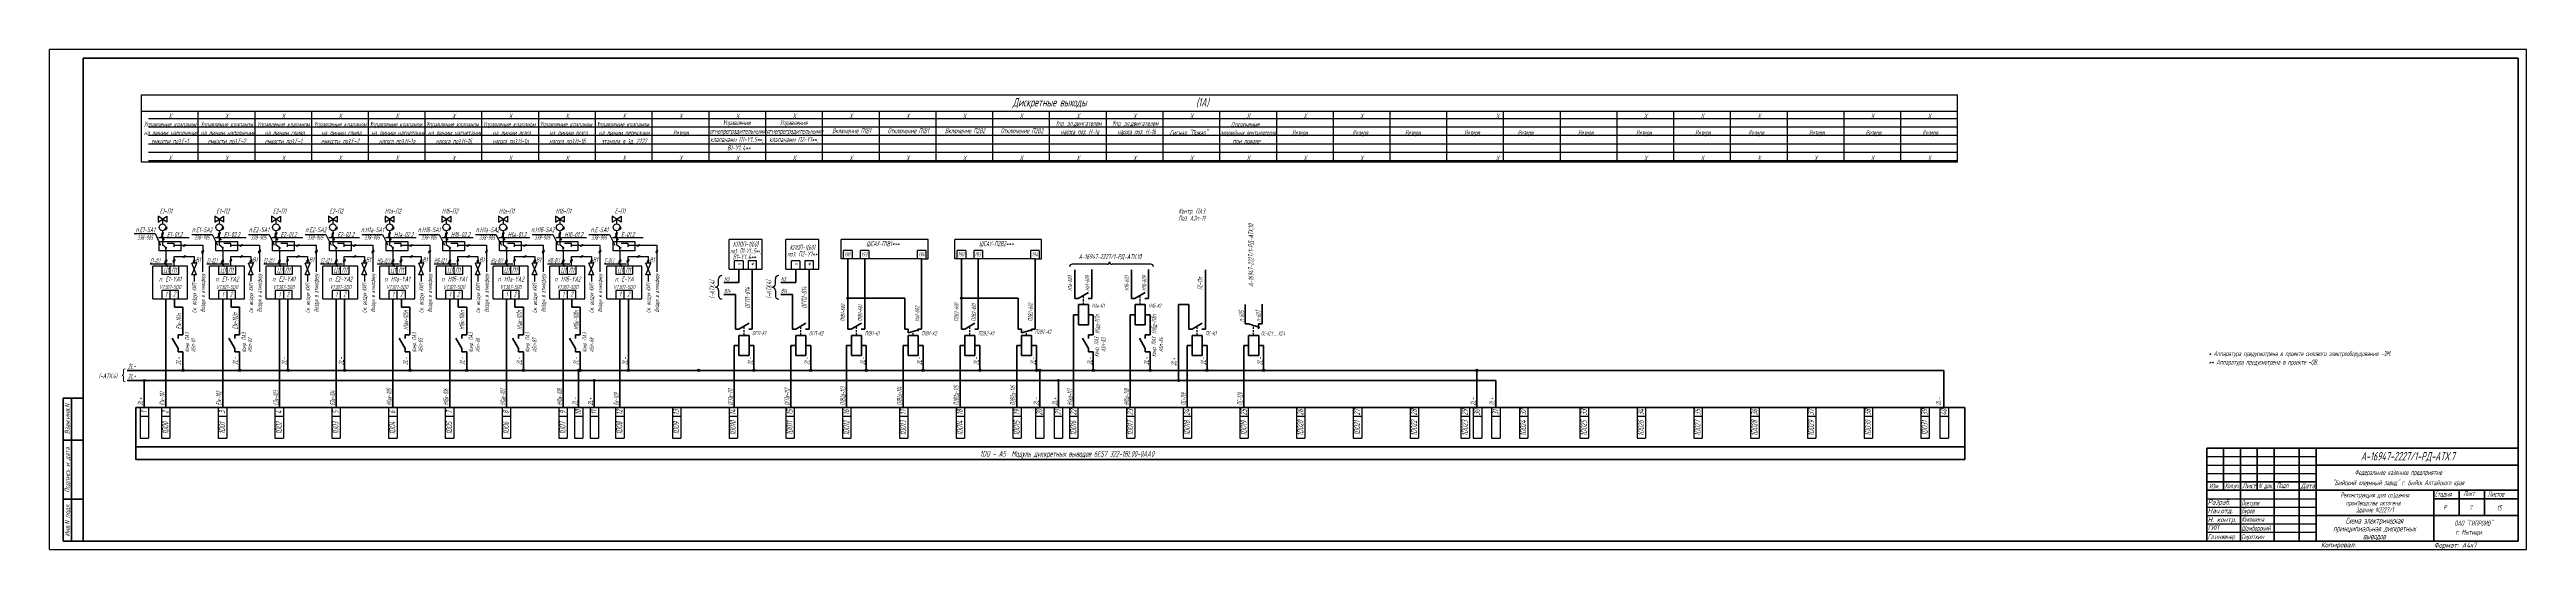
# Model space of a CAD drawing. Header units: millimetres. Extents: x -338 to 6826, y -8218 to 3153.
# Drawn here: x 2037 to 3509, y -1209 to -912 of the extents above; entities that cross this region are included whole.
import ezdxf
from ezdxf.enums import TextEntityAlignment as Align

# ---------------------------------------------------------------- set-up
doc = ezdxf.new("R2010")
doc.units = ezdxf.units.MM
doc.linetypes.add('HIDDEN', pattern=[9.525, 6.35, -3.175])
doc.layers.get('Defpoints').update_dxf_attribs({"color": 251})
for name, color, linetype, lineweight in [('Обводка', 6, 'Continuous', 25), ('Рамка тонкая', 5, 'Continuous', 25), ('Текст_КИП', 2, 'Continuous', 25), ('Толст.рамка', 7, 'Continuous', 60), ('Тонкая', 5, 'Continuous', 20)]:
    doc.layers.add(name, color=color, linetype=linetype, lineweight=lineweight)
doc.layers.add('ТЕКСТ', color=2, linetype='Continuous')
doc.styles.add('Simplex', font='simplex.shx', dxfattribs={"width": 0.7, "oblique": 15})

# ---------------------------------------------------------------- blocks, each defined once
blk = doc.blocks.new('В1')
for p, q in [((7, -1.5), (0, 1.5)), ((0, 1.5), (0, -1.5)), ((7, 1.4), (0, -1.5)), ((7, 1.4), (7, -1.5))]:
    blk.add_line(p, q)

msp = doc.modelspace()

# ---------------------------------------------------------------- hatches: boundary and pattern name
h = msp.add_hatch(color=256)
edge = h.paths.add_edge_path()
edge.add_arc((2511.3, -1059.9), 0.633, 0, 360)
h = msp.add_hatch(color=256)
edge = h.paths.add_edge_path()
edge.add_arc((2578.8, -1059.9), 0.633, 0, 360)
h = msp.add_hatch(color=256)
edge = h.paths.add_edge_path()
edge.add_arc((2116.2, -1102.8), 0.664, 0, 360)
h = msp.add_hatch(color=256)
edge = h.paths.add_edge_path()
edge.add_arc((2116.2, -1102.8), 0.664, 0, 360)
h = msp.add_hatch(color=256)
edge = h.paths.add_edge_path()
edge.add_arc((2149.9, -1102.8), 0.664, 0, 360)
h = msp.add_hatch(color=256)
edge = h.paths.add_edge_path()
edge.add_arc((2149.9, -1102.8), 0.664, 0, 360)
h = msp.add_hatch(color=256)
edge = h.paths.add_edge_path()
edge.add_arc((2178.6, -1102.8), 0.664, 0, 360)
h = msp.add_hatch(color=256)
edge = h.paths.add_edge_path()
edge.add_arc((2178.6, -1102.8), 0.664, 0, 360)
h = msp.add_hatch(color=256)
edge = h.paths.add_edge_path()
edge.add_arc((2212.3, -1102.8), 0.664, 0, 360)
h = msp.add_hatch(color=256)
edge = h.paths.add_edge_path()
edge.add_arc((2212.3, -1102.8), 0.664, 0, 360)
h = msp.add_hatch(color=256)
edge = h.paths.add_edge_path()
edge.add_arc((2251.1, -1102.8), 0.664, 0, 360)
h = msp.add_hatch(color=256)
edge = h.paths.add_edge_path()
edge.add_arc((2251.1, -1102.8), 0.664, 0, 360)
h = msp.add_hatch(color=256)
edge = h.paths.add_edge_path()
edge.add_arc((2284.8, -1102.8), 0.664, 0, 360)
h = msp.add_hatch(color=256)
edge = h.paths.add_edge_path()
edge.add_arc((2284.8, -1102.8), 0.664, 0, 360)
h = msp.add_hatch(color=256)
edge = h.paths.add_edge_path()
edge.add_arc((2318.5, -1102.8), 0.664, 0, 360)
h = msp.add_hatch(color=256)
edge = h.paths.add_edge_path()
edge.add_arc((2318.5, -1102.8), 0.664, 0, 360)
h = msp.add_hatch(color=256)
edge = h.paths.add_edge_path()
edge.add_arc((2351.3, -1102.8), 0.664, 0, 360)
h = msp.add_hatch(color=256)
edge = h.paths.add_edge_path()
edge.add_arc((2352.2, -1102.8), 0.664, 0, 360)
h = msp.add_hatch(color=256)
edge = h.paths.add_edge_path()
edge.add_arc((2352.2, -1102.8), 0.664, 0, 360)
h = msp.add_hatch(color=256)
edge = h.paths.add_edge_path()
edge.add_arc((2380.9, -1102.8), 0.664, 0, 360)
h = msp.add_hatch(color=256)
edge = h.paths.add_edge_path()
edge.add_arc((2380.9, -1102.8), 0.664, 0, 360)
h = msp.add_hatch(color=256)
edge = h.paths.add_edge_path()
edge.add_arc((2422.6, -1102.8), 0.664, 0, 360)
h = msp.add_hatch(color=256)
edge = h.paths.add_edge_path()
edge.add_arc((2455.4, -1102.8), 0.664, 0, 360)
h = msp.add_hatch(color=256)
edge = h.paths.add_edge_path()
edge.add_arc((2489.2, -1102.8), 0.664, 0, 360)
h = msp.add_hatch(color=256)
edge = h.paths.add_edge_path()
edge.add_arc((2522.2, -1102.8), 0.664, 0, 360)
h = msp.add_hatch(color=256)
edge = h.paths.add_edge_path()
edge.add_arc((2522.2, -1102.8), 0.664, 0, 360)
h = msp.add_hatch(color=256)
edge = h.paths.add_edge_path()
edge.add_arc((2556, -1102.8), 0.664, 0, 360)
h = msp.add_hatch(color=256)
edge = h.paths.add_edge_path()
edge.add_arc((2556, -1102.8), 0.664, 0, 360)
h = msp.add_hatch(color=256)
edge = h.paths.add_edge_path()
edge.add_arc((2589.7, -1102.8), 0.664, 0, 360)
h = msp.add_hatch(color=256)
edge = h.paths.add_edge_path()
edge.add_arc((2589.7, -1102.8), 0.664, 0, 360)
h = msp.add_hatch(color=256)
edge = h.paths.add_edge_path()
edge.add_arc((2623.4, -1102.8), 0.664, 0, 360)
h = msp.add_hatch(color=256)
edge = h.paths.add_edge_path()
edge.add_arc((2623.4, -1102.8), 0.664, 0, 360)
h = msp.add_hatch(color=256)
edge = h.paths.add_edge_path()
edge.add_arc((2625.3, -1102.8), 0.664, 0, 360)
h = msp.add_hatch(color=256)
edge = h.paths.add_edge_path()
edge.add_arc((2657.1, -1102.8), 0.664, 0, 360)
h = msp.add_hatch(color=256)
edge = h.paths.add_edge_path()
edge.add_arc((2690.9, -1102.8), 0.664, 0, 360)
h = msp.add_hatch(color=256)
edge = h.paths.add_edge_path()
edge.add_arc((2724.7, -1102.8), 0.664, 0, 360)
h = msp.add_hatch(color=256)
edge = h.paths.add_edge_path()
edge.add_arc((2724.7, -1102.8), 0.664, 0, 360)
h = msp.add_hatch(color=256)
edge = h.paths.add_edge_path()
edge.add_arc((2758.3, -1102.8), 0.664, 0, 360)
h = msp.add_hatch(color=256)
edge = h.paths.add_edge_path()
edge.add_arc((2758.3, -1102.8), 0.664, 0, 360)
h = msp.add_hatch(color=256)
edge = h.paths.add_edge_path()
edge.add_arc((2885, -1102.8), 0.664, 0, 360)
h = msp.add_hatch(color=256)
edge = h.paths.add_edge_path()
edge.add_arc((2093.2, -1108.8), 0.664, 0, 360)
h = msp.add_hatch(color=256)
edge = h.paths.add_edge_path()
edge.add_arc((2360.6, -1108.8), 0.664, 0, 360)
h = msp.add_hatch(color=256)
edge = h.paths.add_edge_path()
edge.add_arc((2636.4, -1108.8), 0.664, 0, 360)
h = msp.add_hatch(color=256)
edge = h.paths.add_edge_path()
edge.add_arc((2707.8, -1108.8), 0.664, 0, 360)

# ---------------------------------------------------------------- linework, layer by layer
at = {"color": 3}
for p, q in [((2087.3, -1021.4), (2099.7, -1021.4)), ((2099.7, -1021.4), (2102.8, -1028.3)), ((2121.4, -1022), (2133.6, -1022)), ((2133.6, -1022), (2136.8, -1028.3)), ((2155.1, -1022), (2167.4, -1022)), ((2167.4, -1022), (2170.5, -1028.3)), ((2188.8, -1022), (2201.1, -1022)), ((2201.1, -1022), (2204.2, -1028.3)), ((2222.6, -1022), (2234.8, -1022)), ((2234.8, -1022), (2237.9, -1028.3)), ((2256.3, -1022), (2268.5, -1022)), ((2268.5, -1022), (2271.6, -1028.3)), ((2290, -1022), (2302.2, -1022)), ((2302.2, -1022), (2305.4, -1028.3)), ((2323.7, -1022), (2336, -1022)), ((2336, -1022), (2339.1, -1028.3)), ((2357.4, -1022), (2369.7, -1022)), ((2369.7, -1022), (2372.8, -1028.3))]:
    msp.add_line(p, q, dxfattribs=at)
for p, q in [((2120, -1024.1), (2101.6, -1024.1)), ((2103.1, -1022.8), (2105.1, -1025.4)), ((2103.4, -1021.7), (2104.7, -1020.6)), ((2103.4, -1022.3), (2104.7, -1021.2)), ((2104.1, -1019.8), (2104.1, -1028.1)), ((2105.5, -1018.6), (2106.8, -1017.6)), ((2105.5, -1019.3), (2106.8, -1018.2)), ((2110.9, -1028.4), (2128, -1028.4)), ((2116.2, -1028.9), (2117.5, -1027.9)), ((2116.7, -1028.9), (2118, -1027.9)), ((2128, -1028.4), (2128, -1033.3)), ((2153.7, -1024.1), (2135.4, -1024.1)), ((2136.8, -1022.8), (2138.9, -1025.4)), ((2137.2, -1021.7), (2138.5, -1020.6)), ((2137.2, -1022.3), (2138.5, -1021.2)), ((2137.8, -1019.8), (2137.8, -1028.1)), ((2139.2, -1018.6), (2140.5, -1017.6)), ((2139.2, -1019.3), (2140.5, -1018.2)), ((2144.6, -1028.4), (2161.7, -1028.4)), ((2150, -1028.9), (2151.3, -1027.9)), ((2150.4, -1028.9), (2151.7, -1027.9)), ((2161.7, -1028.4), (2161.7, -1033.3)), ((2187.4, -1024.1), (2169.1, -1024.1)), ((2170.5, -1022.8), (2172.6, -1025.4)), ((2170.9, -1021.7), (2172.2, -1020.6)), ((2170.9, -1022.3), (2172.2, -1021.2)), ((2171.5, -1019.8), (2171.5, -1028.1)), ((2172.9, -1018.6), (2174.2, -1017.6)), ((2172.9, -1019.3), (2174.2, -1018.2)), ((2178.3, -1028.4), (2195.4, -1028.4)), ((2183.7, -1028.9), (2185, -1027.9)), ((2184.1, -1028.9), (2185.4, -1027.9)), ((2195.4, -1028.4), (2195.4, -1033.3)), ((2221.1, -1024.1), (2202.8, -1024.1)), ((2204.2, -1022.8), (2206.3, -1025.4)), ((2204.6, -1021.7), (2205.9, -1020.6)), ((2204.6, -1022.3), (2205.9, -1021.2)), ((2205.3, -1019.8), (2205.3, -1028.1)), ((2206.7, -1018.6), (2208, -1017.6)), ((2206.7, -1019.3), (2208, -1018.2)), ((2212.1, -1028.4), (2229.1, -1028.4)), ((2217.4, -1028.9), (2218.7, -1027.9)), ((2217.9, -1028.9), (2219.2, -1027.9)), ((2229.1, -1028.4), (2229.1, -1033.3)), ((2254.8, -1024.1), (2236.5, -1024.1)), ((2237.9, -1022.8), (2240, -1025.4)), ((2238.3, -1021.7), (2239.6, -1020.6)), ((2238.3, -1022.3), (2239.6, -1021.2)), ((2239, -1019.8), (2239, -1028.1)), ((2240.4, -1018.6), (2241.7, -1017.6)), ((2240.4, -1019.3), (2241.7, -1018.2)), ((2245.8, -1028.4), (2262.9, -1028.4)), ((2251.1, -1028.9), (2252.4, -1027.9)), ((2251.6, -1028.9), (2252.9, -1027.9)), ((2262.9, -1028.4), (2262.9, -1033.3)), ((2288.6, -1024.1), (2270.2, -1024.1)), ((2271.7, -1022.8), (2273.7, -1025.4)), ((2272, -1021.7), (2273.4, -1020.6)), ((2272, -1022.3), (2273.4, -1021.2)), ((2272.7, -1019.8), (2272.7, -1028.1)), ((2274.1, -1018.6), (2275.4, -1017.6)), ((2274.1, -1019.3), (2275.4, -1018.2)), ((2279.5, -1028.4), (2296.6, -1028.4)), ((2284.8, -1028.9), (2286.2, -1027.9)), ((2285.3, -1028.9), (2286.6, -1027.9)), ((2296.6, -1028.4), (2296.6, -1033.3)), ((2322.3, -1024.1), (2304, -1024.1)), ((2305.4, -1022.8), (2307.5, -1025.4)), ((2305.8, -1021.7), (2307.1, -1020.6)), ((2305.8, -1022.3), (2307.1, -1021.2)), ((2306.4, -1019.8), (2306.4, -1028.1)), ((2307.8, -1018.6), (2309.1, -1017.6)), ((2307.8, -1019.3), (2309.1, -1018.2)), ((2313.2, -1028.4), (2330.3, -1028.4)), ((2318.6, -1028.9), (2319.9, -1027.9)), ((2319, -1028.9), (2320.3, -1027.9)), ((2330.3, -1028.4), (2330.3, -1033.3)), ((2356, -1024.1), (2337.7, -1024.1)), ((2339.1, -1022.8), (2341.2, -1025.4)), ((2339.5, -1021.7), (2340.8, -1020.6)), ((2339.5, -1022.3), (2340.8, -1021.2)), ((2340.1, -1019.8), (2340.1, -1028.1)), ((2341.5, -1018.6), (2342.9, -1017.6)), ((2341.5, -1019.3), (2342.9, -1018.2)), ((2347, -1028.4), (2364, -1028.4)), ((2352.3, -1028.9), (2353.6, -1027.9)), ((2352.7, -1028.9), (2354, -1027.9)), ((2364, -1028.4), (2364, -1033.3)), ((2389.7, -1024.1), (2371.4, -1024.1)), ((2372.8, -1022.8), (2374.9, -1025.4)), ((2373.2, -1021.7), (2374.5, -1020.6)), ((2373.2, -1022.3), (2374.5, -1021.2)), ((2373.9, -1019.8), (2373.9, -1028.1)), ((2375.3, -1018.6), (2376.6, -1017.6)), ((2375.3, -1019.3), (2376.6, -1018.2)), ((2380.7, -1028.4), (2397.8, -1028.4)), ((2386, -1028.9), (2387.3, -1027.9)), ((2386.5, -1028.9), (2387.8, -1027.9)), ((2397.8, -1028.4), (2397.8, -1033.3)), ((2109.9, -1039.7), (2096.8, -1039.7)), ((2103.6, -1040.8), (2103.6, -1045.8)), ((2105.1, -1038.6), (2107.2, -1041.2)), ((2105.5, -1037.9), (2106.8, -1036.9)), ((2105.5, -1038.5), (2106.8, -1037.5)), ((2106.1, -1031.8), (2106.1, -1040.8)), ((2108.6, -1045.8), (2108.6, -1040.8)), ((2110.2, -1037.9), (2111.6, -1036.8)), ((2110.2, -1038.5), (2111.6, -1037.4)), ((2110.9, -1035.1), (2122.9, -1035.1)), ((2110.9, -1040.8), (2110.9, -1035.1)), ((2113.6, -1040.8), (2113.6, -1045.8)), ((2116.2, -1035.6), (2117.5, -1034.6)), ((2116.7, -1035.6), (2118, -1034.6)), ((2122.2, -1037.9), (2123.5, -1036.9)), ((2122.2, -1038.5), (2123.5, -1037.5)), ((2122.9, -1035.1), (2122.9, -1039)), ((2127.3, -1032.3), (2128.6, -1031.2)), ((2127.3, -1032.9), (2128.6, -1031.8)), ((2127.9, -1033.3), (2127.9, -1044.2)), ((2143.6, -1039.7), (2130.5, -1039.7)), ((2137.4, -1040.8), (2137.4, -1045.8)), ((2138.8, -1038.6), (2140.9, -1041.2)), ((2139.2, -1037.9), (2140.5, -1036.9)), ((2139.2, -1038.5), (2140.5, -1037.5)), ((2139.9, -1031.8), (2139.9, -1040.8)), ((2142.4, -1045.8), (2142.4, -1040.8)), ((2144, -1037.9), (2145.3, -1036.8)), ((2144, -1038.5), (2145.3, -1037.4)), ((2144.6, -1035.1), (2156.6, -1035.1)), ((2144.6, -1040.8), (2144.6, -1035.1)), ((2147.4, -1040.8), (2147.4, -1045.8)), ((2150, -1035.6), (2151.3, -1034.6)), ((2150.4, -1035.6), (2151.7, -1034.6)), ((2155.9, -1037.9), (2157.3, -1036.9)), ((2155.9, -1038.5), (2157.3, -1037.5)), ((2156.6, -1035.1), (2156.6, -1039)), ((2161, -1032.3), (2162.4, -1031.2)), ((2161, -1032.9), (2162.4, -1031.8)), ((2161.6, -1033.3), (2161.6, -1044.2)), ((2177.4, -1039.7), (2164.2, -1039.7)), ((2171.1, -1040.8), (2171.1, -1045.8)), ((2172.6, -1038.6), (2174.6, -1041.2)), ((2172.9, -1037.9), (2174.2, -1036.9)), ((2172.9, -1038.5), (2174.2, -1037.5)), ((2173.6, -1031.8), (2173.6, -1040.8)), ((2176.1, -1045.8), (2176.1, -1040.8)), ((2177.7, -1037.9), (2179, -1036.8)), ((2177.7, -1038.5), (2179, -1037.4)), ((2178.3, -1035.1), (2190.3, -1035.1)), ((2178.3, -1040.8), (2178.3, -1035.1)), ((2181.1, -1040.8), (2181.1, -1045.8)), ((2183.7, -1035.6), (2185, -1034.6)), ((2184.1, -1035.6), (2185.4, -1034.6)), ((2189.7, -1037.9), (2191, -1036.9)), ((2189.7, -1038.5), (2191, -1037.5)), ((2190.3, -1035.1), (2190.3, -1039)), ((2194.8, -1032.3), (2196.1, -1031.2)), ((2194.8, -1032.9), (2196.1, -1031.8)), ((2195.4, -1033.3), (2195.4, -1044.2)), ((2211.1, -1039.7), (2197.9, -1039.7)), ((2204.8, -1040.8), (2204.8, -1045.8)), ((2206.3, -1038.6), (2208.3, -1041.2)), ((2206.7, -1037.9), (2208, -1036.9)), ((2206.7, -1038.5), (2208, -1037.5)), ((2207.3, -1031.8), (2207.3, -1040.8)), ((2209.8, -1045.8), (2209.8, -1040.8)), ((2211.4, -1037.9), (2212.7, -1036.8)), ((2211.4, -1038.5), (2212.7, -1037.4)), ((2212.1, -1035.1), (2224, -1035.1)), ((2212.1, -1040.8), (2212.1, -1035.1)), ((2214.8, -1040.8), (2214.8, -1045.8)), ((2217.4, -1035.6), (2218.7, -1034.6)), ((2217.8, -1035.6), (2219.2, -1034.6)), ((2223.4, -1037.9), (2224.7, -1036.9)), ((2223.4, -1038.5), (2224.7, -1037.5)), ((2224, -1035.1), (2224, -1039)), ((2228.5, -1032.3), (2229.8, -1031.2)), ((2228.5, -1032.9), (2229.8, -1031.8)), ((2229.1, -1033.3), (2229.1, -1044.2)), ((2244.8, -1039.7), (2231.7, -1039.7)), ((2238.5, -1040.8), (2238.5, -1045.8)), ((2240, -1038.6), (2242.1, -1041.2)), ((2240.4, -1037.9), (2241.7, -1036.9)), ((2240.4, -1038.5), (2241.7, -1037.5)), ((2241, -1031.8), (2241, -1040.8)), ((2243.5, -1045.8), (2243.5, -1040.8)), ((2245.1, -1037.9), (2246.4, -1036.8)), ((2245.1, -1038.5), (2246.4, -1037.4)), ((2245.8, -1035.1), (2257.8, -1035.1)), ((2245.8, -1040.8), (2245.8, -1035.1)), ((2248.5, -1040.8), (2248.5, -1045.8)), ((2251.1, -1035.6), (2252.4, -1034.6)), ((2251.6, -1035.6), (2252.9, -1034.6)), ((2257.1, -1037.9), (2258.4, -1036.9)), ((2257.1, -1038.5), (2258.4, -1037.5)), ((2257.8, -1035.1), (2257.8, -1039)), ((2262.2, -1032.3), (2263.5, -1031.2)), ((2262.2, -1032.9), (2263.5, -1031.8)), ((2262.9, -1033.3), (2262.9, -1044.2)), ((2278.5, -1039.7), (2265.4, -1039.7)), ((2272.3, -1040.8), (2272.3, -1045.8)), ((2273.7, -1038.6), (2275.8, -1041.2)), ((2274.1, -1037.9), (2275.4, -1036.9)), ((2274.1, -1038.5), (2275.4, -1037.5)), ((2274.8, -1031.8), (2274.8, -1040.8)), ((2277.3, -1045.8), (2277.3, -1040.8)), ((2278.9, -1037.9), (2280.2, -1036.8)), ((2278.9, -1038.5), (2280.2, -1037.4)), ((2279.5, -1035.1), (2291.5, -1035.1)), ((2279.5, -1040.8), (2279.5, -1035.1)), ((2282.3, -1040.8), (2282.3, -1045.8)), ((2284.8, -1035.6), (2286.2, -1034.6)), ((2285.3, -1035.6), (2286.6, -1034.6)), ((2290.8, -1037.9), (2292.1, -1036.9)), ((2290.8, -1038.5), (2292.1, -1037.5)), ((2291.5, -1035.1), (2291.5, -1039)), ((2295.9, -1032.3), (2297.2, -1031.2)), ((2295.9, -1032.9), (2297.2, -1031.8)), ((2296.6, -1033.3), (2296.6, -1044.2)), ((2312.2, -1039.7), (2299.1, -1039.7)), ((2306, -1040.8), (2306, -1045.8)), ((2307.4, -1038.6), (2309.5, -1041.2)), ((2307.8, -1037.9), (2309.1, -1036.9)), ((2307.8, -1038.5), (2309.1, -1037.5)), ((2308.5, -1031.8), (2308.5, -1040.8)), ((2311, -1045.8), (2311, -1040.8)), ((2312.6, -1037.9), (2313.9, -1036.8)), ((2312.6, -1038.5), (2313.9, -1037.4)), ((2313.2, -1035.1), (2325.2, -1035.1)), ((2313.2, -1040.8), (2313.2, -1035.1)), ((2316, -1040.8), (2316, -1045.8)), ((2318.6, -1035.6), (2319.9, -1034.6)), ((2319, -1035.6), (2320.3, -1034.6)), ((2324.6, -1037.9), (2325.9, -1036.9)), ((2324.6, -1038.5), (2325.9, -1037.5)), ((2325.2, -1035.1), (2325.2, -1039)), ((2329.7, -1032.3), (2331, -1031.2)), ((2329.7, -1032.9), (2331, -1031.8)), ((2330.3, -1033.3), (2330.2, -1044.2)), ((2346, -1039.7), (2332.8, -1039.7)), ((2339.7, -1040.8), (2339.7, -1045.8)), ((2341.2, -1038.6), (2343.2, -1041.2)), ((2341.5, -1037.9), (2342.9, -1036.9)), ((2341.5, -1038.5), (2342.9, -1037.5)), ((2342.2, -1031.8), (2342.2, -1040.8)), ((2344.7, -1045.8), (2344.7, -1040.8)), ((2346.3, -1037.9), (2347.6, -1036.8)), ((2346.3, -1038.5), (2347.6, -1037.4)), ((2347, -1035.1), (2358.9, -1035.1)), ((2347, -1040.8), (2347, -1035.1)), ((2349.7, -1040.8), (2349.7, -1045.8)), ((2352.3, -1035.6), (2353.6, -1034.6)), ((2352.7, -1035.6), (2354, -1034.6)), ((2358.3, -1037.9), (2359.6, -1036.9)), ((2358.3, -1038.5), (2359.6, -1037.5)), ((2358.9, -1035.1), (2358.9, -1039)), ((2363.4, -1032.3), (2364.7, -1031.2)), ((2363.4, -1032.9), (2364.7, -1031.8)), ((2364, -1033.3), (2364, -1044.2)), ((2379.7, -1039.7), (2366.6, -1039.7)), ((2373.4, -1040.8), (2373.4, -1045.8)), ((2374.9, -1038.6), (2377, -1041.2)), ((2375.3, -1037.9), (2376.6, -1036.9)), ((2375.3, -1038.5), (2376.6, -1037.5)), ((2375.9, -1031.8), (2375.9, -1040.8)), ((2378.4, -1045.8), (2378.4, -1040.8)), ((2380, -1037.9), (2381.3, -1036.8)), ((2380, -1038.5), (2381.3, -1037.4)), ((2380.7, -1035.1), (2392.7, -1035.1)), ((2380.7, -1040.8), (2380.7, -1035.1)), ((2383.4, -1040.8), (2383.4, -1045.8)), ((2386, -1035.6), (2387.3, -1034.6)), ((2386.5, -1035.6), (2387.8, -1034.6)), ((2392, -1037.9), (2393.3, -1036.9)), ((2392, -1038.5), (2393.3, -1037.5)), ((2392.7, -1035.1), (2392.7, -1039)), ((2397.1, -1032.3), (2398.4, -1031.2)), ((2397.1, -1032.9), (2398.4, -1031.8)), ((2397.8, -1033.3), (2397.7, -1044.2)), ((2449, -1037.7), (2444, -1037.7)), ((2444, -1042.7), (2444, -1037.7)), ((2449, -1037.7), (2449, -1042.7)), ((2457, -1037.7), (2452, -1037.7)), ((2452, -1037.7), (2452, -1042.7)), ((2457, -1042.7), (2457, -1037.7)), ((2482.8, -1037.7), (2477.8, -1037.7)), ((2477.8, -1042.7), (2477.8, -1037.7)), ((2482.8, -1037.7), (2482.8, -1042.7)), ((2490.8, -1037.7), (2485.8, -1037.7)), ((2485.8, -1037.7), (2485.8, -1042.7)), ((2490.8, -1042.7), (2490.8, -1037.7)), ((2513.8, -1031.6), (2508.8, -1031.6)), ((2508.8, -1036.6), (2508.8, -1031.6)), ((2513.8, -1031.6), (2513.8, -1036.6)), ((2523.8, -1031.6), (2518.8, -1031.6)), ((2518.8, -1036.6), (2518.8, -1031.6)), ((2523.8, -1031.6), (2523.8, -1036.6)), ((2557.6, -1031.5), (2552.6, -1031.5)), ((2552.6, -1036.5), (2552.6, -1031.5)), ((2557.6, -1031.5), (2557.6, -1036.5)), ((2581.3, -1031.6), (2576.3, -1031.6)), ((2576.3, -1036.6), (2576.3, -1031.6)), ((2581.3, -1031.6), (2581.3, -1036.6)), ((2591.3, -1031.6), (2586.3, -1031.6)), ((2586.3, -1036.6), (2586.3, -1031.6)), ((2591.3, -1031.6), (2591.3, -1036.6)), ((2625, -1031.5), (2620, -1031.5)), ((2620, -1036.5), (2620, -1031.5)), ((2625, -1031.5), (2625, -1036.5)), ((2108.6, -1045.8), (2103.6, -1045.8)), ((2113.6, -1055.3), (2103.6, -1055.3)), ((2103.6, -1055.3), (2103.6, -1060.3)), ((2113.6, -1045.8), (2108.6, -1045.8)), ((2108.6, -1060.3), (2108.6, -1055.3)), ((2113.6, -1060.3), (2113.6, -1055.3)), ((2119, -1055.5), (2119, -1050.5)), ((2122.8, -1046), (2122.8, -1049.9)), ((2142.4, -1045.8), (2137.4, -1045.8)), ((2147.4, -1055.3), (2137.4, -1055.3)), ((2137.4, -1055.3), (2137.4, -1060.3)), ((2147.4, -1045.8), (2142.4, -1045.8)), ((2142.4, -1060.3), (2142.4, -1055.3)), ((2147.4, -1060.3), (2147.4, -1055.3)), ((2152.7, -1055.5), (2152.7, -1050.5)), ((2156.5, -1046), (2156.5, -1049.9)), ((2176.1, -1045.8), (2171.1, -1045.8)), ((2181.1, -1055.3), (2171.1, -1055.3)), ((2171.1, -1055.3), (2171.1, -1060.3)), ((2181.1, -1045.8), (2176.1, -1045.8)), ((2176.1, -1060.3), (2176.1, -1055.3)), ((2181.1, -1060.3), (2181.1, -1055.3)), ((2186.5, -1055.5), (2186.5, -1050.5)), ((2190.3, -1046), (2190.3, -1049.9)), ((2209.8, -1045.8), (2204.8, -1045.8)), ((2214.8, -1055.3), (2204.8, -1055.3)), ((2204.8, -1055.3), (2204.8, -1060.3)), ((2214.8, -1045.8), (2209.8, -1045.8)), ((2209.8, -1060.3), (2209.8, -1055.3)), ((2214.8, -1060.3), (2214.8, -1055.3)), ((2220.2, -1055.5), (2220.2, -1050.5)), ((2224, -1046), (2224, -1049.9)), ((2243.5, -1045.8), (2238.5, -1045.8)), ((2248.5, -1055.3), (2238.5, -1055.3)), ((2238.5, -1055.3), (2238.5, -1060.3)), ((2248.5, -1045.8), (2243.5, -1045.8)), ((2243.5, -1060.3), (2243.5, -1055.3)), ((2248.5, -1060.3), (2248.5, -1055.3)), ((2253.9, -1055.5), (2253.9, -1050.5)), ((2257.7, -1046), (2257.7, -1049.9)), ((2277.3, -1045.8), (2272.3, -1045.8)), ((2282.3, -1055.3), (2272.3, -1055.3)), ((2272.3, -1055.3), (2272.3, -1060.3)), ((2282.3, -1045.8), (2277.3, -1045.8)), ((2277.3, -1060.3), (2277.3, -1055.3)), ((2282.3, -1060.3), (2282.3, -1055.3)), ((2287.6, -1055.5), (2287.6, -1050.5)), ((2291.4, -1046), (2291.4, -1049.9)), ((2311, -1045.8), (2306, -1045.8)), ((2316, -1055.3), (2306, -1055.3)), ((2306, -1055.3), (2306, -1060.3)), ((2316, -1045.8), (2311, -1045.8)), ((2311, -1060.3), (2311, -1055.3)), ((2316, -1060.3), (2316, -1055.3)), ((2321.4, -1055.5), (2321.4, -1050.5)), ((2325.1, -1046), (2325.1, -1049.9)), ((2344.7, -1045.8), (2339.7, -1045.8)), ((2349.7, -1055.3), (2339.7, -1055.3)), ((2339.7, -1055.3), (2339.7, -1060.3)), ((2349.7, -1045.8), (2344.7, -1045.8)), ((2344.7, -1060.3), (2344.7, -1055.3)), ((2349.7, -1060.3), (2349.7, -1055.3)), ((2355.1, -1055.5), (2355.1, -1050.5)), ((2358.9, -1046), (2358.9, -1049.9)), ((2378.4, -1045.8), (2373.4, -1045.8)), ((2383.4, -1055.3), (2373.4, -1055.3)), ((2373.4, -1055.3), (2373.4, -1060.3)), ((2383.4, -1045.8), (2378.4, -1045.8)), ((2378.4, -1060.3), (2378.4, -1055.3)), ((2383.4, -1060.3), (2383.4, -1055.3)), ((2388.8, -1055.5), (2388.8, -1050.5)), ((2392.6, -1046), (2392.6, -1049.9))]:
    msp.add_line(p, q)
at = {"color": 1}
for p, q in [((2106.7, -1030.4), (2104.1, -1028.1)), ((2106.1, -1031.8), (2106.1, -1029.3)), ((2110.9, -1027.5), (2106.8, -1027.5)), ((2110.9, -1029.3), (2110.9, -1027.5)), ((2140.4, -1030.4), (2137.8, -1028.1)), ((2139.9, -1031.8), (2139.9, -1029.3)), ((2144.6, -1027.5), (2140.5, -1027.5)), ((2144.6, -1029.3), (2144.6, -1027.5)), ((2174.2, -1030.4), (2171.5, -1028.1)), ((2173.6, -1031.8), (2173.6, -1029.3)), ((2178.3, -1027.5), (2174.3, -1027.5)), ((2178.3, -1029.3), (2178.3, -1027.5)), ((2207.9, -1030.4), (2205.3, -1028.1)), ((2207.3, -1031.8), (2207.3, -1029.3)), ((2212.1, -1027.5), (2208, -1027.5)), ((2212.1, -1029.3), (2212.1, -1027.5)), ((2241.6, -1030.4), (2239, -1028.1)), ((2241, -1031.8), (2241, -1029.3)), ((2245.8, -1027.5), (2241.7, -1027.5)), ((2245.8, -1029.3), (2245.8, -1027.5)), ((2275.3, -1030.4), (2272.7, -1028.1)), ((2274.8, -1031.8), (2274.8, -1029.3)), ((2279.5, -1027.5), (2275.4, -1027.5)), ((2279.5, -1029.3), (2279.5, -1027.5)), ((2309, -1030.4), (2306.4, -1028.1)), ((2308.5, -1031.8), (2308.5, -1029.3)), ((2313.2, -1027.5), (2309.1, -1027.5)), ((2313.2, -1029.3), (2313.2, -1027.5)), ((2342.8, -1030.4), (2340.1, -1028.1)), ((2342.2, -1031.8), (2342.2, -1029.3)), ((2347, -1027.5), (2342.9, -1027.5)), ((2347, -1029.3), (2347, -1027.5)), ((2376.5, -1030.4), (2373.9, -1028.1)), ((2375.9, -1031.8), (2375.9, -1029.3)), ((2380.7, -1027.5), (2376.6, -1027.5)), ((2380.7, -1029.3), (2380.7, -1027.5))]:
    msp.add_line(p, q, dxfattribs=at)
at = {"lineweight": 30}
for p, q in [((2460.3, -1025), (2440.7, -1025)), ((2440.7, -1042.7), (2440.7, -1025)), ((2460.3, -1042.7), (2460.3, -1025)), ((2494, -1025), (2474.4, -1025)), ((2474.4, -1042.7), (2474.4, -1025)), ((2494, -1042.7), (2494, -1025)), ((2507.4, -1036.6), (2507.4, -1025)), ((2559, -1025), (2507.4, -1025)), ((2559, -1036.5), (2559, -1025)), ((2574.9, -1036.6), (2574.9, -1025)), ((2626.4, -1025), (2574.9, -1025)), ((2626.4, -1036.5), (2626.4, -1025)), ((2119, -1040.8), (2098.3, -1040.8)), ((2098.3, -1060.3), (2098.3, -1040.8)), ((2119, -1060.3), (2119, -1040.8)), ((2152.7, -1040.8), (2132, -1040.8)), ((2132, -1060.3), (2132, -1040.8)), ((2152.7, -1060.3), (2152.7, -1040.8)), ((2186.5, -1040.8), (2165.7, -1040.8)), ((2165.7, -1060.3), (2165.7, -1040.8)), ((2186.5, -1060.3), (2186.5, -1040.8)), ((2220.2, -1040.8), (2199.4, -1040.8)), ((2199.4, -1060.3), (2199.4, -1040.8)), ((2220.2, -1060.3), (2220.2, -1040.8)), ((2253.9, -1040.8), (2233.1, -1040.8)), ((2233.1, -1060.3), (2233.1, -1040.8)), ((2253.9, -1060.3), (2253.9, -1040.8)), ((2287.6, -1040.8), (2266.9, -1040.8)), ((2266.9, -1060.3), (2266.9, -1040.8)), ((2287.6, -1060.3), (2287.6, -1040.8)), ((2321.4, -1040.8), (2300.6, -1040.8)), ((2300.6, -1060.3), (2300.6, -1040.8)), ((2321.4, -1060.3), (2321.4, -1040.8)), ((2355.1, -1040.8), (2334.3, -1040.8)), ((2334.3, -1060.3), (2334.3, -1040.8)), ((2355.1, -1060.3), (2355.1, -1040.8)), ((2388.8, -1040.8), (2368, -1040.8)), ((2368, -1060.3), (2368, -1040.8)), ((2388.8, -1060.3), (2388.8, -1040.8)), ((2440.7, -1042.7), (2460.3, -1042.7)), ((2474.4, -1042.7), (2494, -1042.7)), ((2555.1, -1036.6), (2507.4, -1036.6)), ((2555.1, -1036.5), (2559, -1036.5)), ((2622.5, -1036.6), (2574.9, -1036.6)), ((2622.5, -1036.5), (2626.4, -1036.5)), ((2098.3, -1060.3), (2119, -1060.3)), ((2132, -1060.3), (2152.7, -1060.3)), ((2165.7, -1060.3), (2186.5, -1060.3)), ((2199.4, -1060.3), (2220.2, -1060.3)), ((2233.1, -1060.3), (2253.9, -1060.3)), ((2266.9, -1060.3), (2287.6, -1060.3)), ((2300.6, -1060.3), (2321.4, -1060.3)), ((2334.3, -1060.3), (2355.1, -1060.3)), ((2368, -1060.3), (2388.8, -1060.3)), ((2090.7, -1124.9), (2090.7, -1143)), ((2090.7, -1129.9), (2095.7, -1129.9)), ((2095.7, -1124.9), (2095.7, -1143)), ((2103.5, -1124.9), (2103.5, -1143)), ((2103.5, -1129.9), (2108.5, -1129.9)), ((2108.5, -1124.9), (2108.5, -1143)), ((2137.2, -1124.9), (2137.2, -1143)), ((2137.2, -1129.9), (2142.2, -1129.9)), ((2142.2, -1124.9), (2142.2, -1143)), ((2170.9, -1124.9), (2170.9, -1143)), ((2170.9, -1129.9), (2175.9, -1129.9)), ((2175.9, -1124.9), (2175.9, -1143)), ((2204.6, -1124.9), (2204.6, -1143)), ((2204.6, -1129.9), (2209.6, -1129.9)), ((2209.6, -1124.9), (2209.6, -1143)), ((2238.4, -1124.9), (2238.4, -1143)), ((2238.4, -1129.9), (2243.4, -1129.9)), ((2243.4, -1124.9), (2243.4, -1143)), ((2272.1, -1124.9), (2272.1, -1143)), ((2272.1, -1129.9), (2277.1, -1129.9)), ((2277.1, -1124.9), (2277.1, -1143)), ((2305.8, -1124.9), (2305.8, -1143)), ((2305.8, -1129.9), (2310.8, -1129.9)), ((2310.8, -1124.9), (2310.8, -1143)), ((2339.5, -1124.9), (2339.5, -1143)), ((2339.5, -1129.9), (2344.5, -1129.9)), ((2344.5, -1124.9), (2344.5, -1143)), ((2348.8, -1124.9), (2348.8, -1143)), ((2348.8, -1129.9), (2353.8, -1129.9)), ((2353.8, -1124.9), (2353.8, -1143)), ((2358.1, -1124.9), (2358.1, -1143)), ((2358.1, -1129.9), (2363.1, -1129.9)), ((2363.1, -1124.9), (2363.1, -1143)), ((2373.3, -1124.9), (2373.3, -1143)), ((2373.3, -1129.9), (2378.3, -1129.9)), ((2378.3, -1124.9), (2378.3, -1143)), ((2407, -1124.9), (2407, -1143)), ((2407, -1129.9), (2412, -1129.9)), ((2412, -1124.9), (2412, -1143)), ((2440.7, -1124.9), (2440.7, -1143)), ((2440.7, -1129.9), (2445.7, -1129.9)), ((2445.7, -1124.9), (2445.7, -1143)), ((2474.4, -1124.9), (2474.4, -1143)), ((2474.4, -1129.9), (2479.4, -1129.9)), ((2479.4, -1124.9), (2479.4, -1143)), ((2508.1, -1124.9), (2508.1, -1143)), ((2508.1, -1129.9), (2513.1, -1129.9)), ((2513.1, -1124.9), (2513.1, -1143)), ((2541.9, -1124.9), (2541.9, -1143)), ((2541.9, -1129.9), (2546.9, -1129.9)), ((2546.9, -1124.9), (2546.9, -1143)), ((2575.6, -1124.9), (2575.6, -1143)), ((2575.6, -1129.9), (2580.6, -1129.9)), ((2580.6, -1124.9), (2580.6, -1143)), ((2609.3, -1124.9), (2609.3, -1143)), ((2609.3, -1129.9), (2614.3, -1129.9)), ((2614.3, -1124.9), (2614.3, -1143)), ((2622.8, -1124.9), (2622.8, -1143)), ((2622.8, -1129.9), (2627.8, -1129.9)), ((2627.8, -1124.9), (2627.8, -1143)), ((2633.8, -1124.9), (2633.8, -1143)), ((2633.8, -1129.9), (2638.8, -1129.9)), ((2638.8, -1124.9), (2638.8, -1143)), ((2643, -1124.9), (2643, -1143)), ((2643, -1129.9), (2648, -1129.9)), ((2648, -1124.9), (2648, -1143)), ((2676.8, -1124.9), (2676.8, -1143)), ((2676.8, -1129.9), (2681.8, -1129.9)), ((2681.8, -1124.9), (2681.8, -1143)), ((2710.5, -1124.9), (2710.5, -1143)), ((2710.5, -1129.9), (2715.5, -1129.9)), ((2715.5, -1124.9), (2715.5, -1143)), ((2744.2, -1124.9), (2744.2, -1143)), ((2744.2, -1129.9), (2749.2, -1129.9)), ((2749.2, -1124.9), (2749.2, -1143)), ((2777.9, -1124.9), (2777.9, -1143)), ((2777.9, -1129.9), (2782.9, -1129.9)), ((2782.9, -1124.9), (2782.9, -1143)), ((2811.6, -1124.9), (2811.6, -1143)), ((2811.6, -1129.9), (2816.6, -1129.9)), ((2816.6, -1124.9), (2816.6, -1143)), ((2845.4, -1124.9), (2845.4, -1143)), ((2845.4, -1129.9), (2850.4, -1129.9)), ((2850.4, -1124.9), (2850.4, -1143)), ((2875.6, -1124.9), (2875.6, -1143)), ((2875.6, -1129.9), (2880.6, -1129.9)), ((2880.6, -1124.9), (2880.6, -1143)), ((2882.9, -1124.9), (2882.9, -1143)), ((2882.9, -1129.9), (2887.9, -1129.9)), ((2887.9, -1124.9), (2887.9, -1143)), ((2893.8, -1124.9), (2893.8, -1143)), ((2893.8, -1129.9), (2898.8, -1129.9)), ((2898.8, -1124.9), (2898.8, -1143)), ((2910.3, -1124.9), (2910.3, -1143)), ((2910.3, -1129.9), (2915.3, -1129.9)), ((2915.3, -1124.9), (2915.3, -1143)), ((2946.3, -1124.9), (2946.3, -1143)), ((2946.3, -1129.9), (2951.3, -1129.9)), ((2951.3, -1124.9), (2951.3, -1143)), ((2980.2, -1124.9), (2980.2, -1143)), ((2980.2, -1129.9), (2985.2, -1129.9)), ((2985.2, -1124.9), (2985.2, -1143)), ((3013.9, -1124.9), (3013.9, -1143)), ((3013.9, -1129.9), (3018.9, -1129.9)), ((3018.9, -1124.9), (3018.9, -1143)), ((3047.7, -1124.9), (3047.7, -1143)), ((3047.7, -1129.9), (3052.7, -1129.9)), ((3052.7, -1124.9), (3052.7, -1143)), ((3081.4, -1124.9), (3081.4, -1143)), ((3081.4, -1129.9), (3086.4, -1129.9)), ((3086.4, -1124.9), (3086.4, -1143)), ((3115.1, -1124.9), (3115.1, -1143)), ((3115.1, -1129.9), (3120.1, -1129.9)), ((3120.1, -1124.9), (3120.1, -1143)), ((3148.8, -1124.9), (3148.8, -1143)), ((3148.8, -1129.9), (3153.8, -1129.9)), ((3153.8, -1124.9), (3153.8, -1143)), ((3160.2, -1124.9), (3160.2, -1143)), ((3160.2, -1129.9), (3165.2, -1129.9)), ((3165.2, -1124.9), (3165.2, -1143)), ((2090.7, -1143), (2095.7, -1143)), ((2103.5, -1143), (2108.5, -1143)), ((2137.2, -1143), (2142.2, -1143)), ((2170.9, -1143), (2175.9, -1143)), ((2204.6, -1143), (2209.6, -1143)), ((2238.4, -1143), (2243.4, -1143)), ((2272.1, -1143), (2277.1, -1143)), ((2305.8, -1143), (2310.8, -1143)), ((2339.5, -1143), (2344.5, -1143)), ((2348.8, -1143), (2353.8, -1143)), ((2358.1, -1143), (2363.1, -1143)), ((2373.3, -1143), (2378.3, -1143)), ((2407, -1143), (2412, -1143)), ((2440.7, -1143), (2445.7, -1143)), ((2474.4, -1143), (2479.4, -1143)), ((2508.1, -1143), (2513.1, -1143)), ((2541.9, -1143), (2546.9, -1143)), ((2575.6, -1143), (2580.6, -1143)), ((2609.3, -1143), (2614.3, -1143)), ((2622.8, -1143), (2627.8, -1143)), ((2633.8, -1143), (2638.8, -1143)), ((2643, -1143), (2648, -1143)), ((2676.8, -1143), (2681.8, -1143)), ((2710.5, -1143), (2715.5, -1143)), ((2744.2, -1143), (2749.2, -1143)), ((2777.9, -1143), (2782.9, -1143)), ((2811.6, -1143), (2816.6, -1143)), ((2845.4, -1143), (2850.4, -1143)), ((2875.6, -1143), (2880.6, -1143)), ((2882.9, -1143), (2887.9, -1143)), ((2893.8, -1143), (2898.8, -1143)), ((2910.3, -1143), (2915.3, -1143)), ((2946.3, -1143), (2951.3, -1143)), ((2980.3, -1143), (2985.3, -1143)), ((3014, -1143), (3019, -1143)), ((3047.7, -1143), (3052.7, -1143)), ((3081.4, -1143), (3086.4, -1143)), ((3115.1, -1143), (3120.1, -1143)), ((3148.9, -1143), (3153.9, -1143)), ((3160.2, -1143), (3165.2, -1143))]:
    msp.add_line(p, q, dxfattribs=at)
at = {"lineweight": 40}
for p, q in [((2446.5, -1050.5), (2446.5, -1042.7)), ((2480.3, -1050.5), (2480.3, -1042.7)), ((2106.1, -1081.7), (2106.1, -1060.3)), ((2116.2, -1081.7), (2116.2, -1065.3)), ((2139.9, -1081.7), (2139.9, -1060.3)), ((2149.9, -1081.7), (2149.9, -1065.3)), ((2173.6, -1091.7), (2173.6, -1060.3)), ((2178.6, -1102.8), (2178.6, -1060.3)), ((2207.3, -1091.7), (2207.3, -1060.3)), ((2212.3, -1102.8), (2212.3, -1060.3)), ((2241, -1081.7), (2241, -1060.3)), ((2251.1, -1081.7), (2251.1, -1065.3)), ((2274.8, -1081.7), (2274.8, -1060.3)), ((2284.8, -1081.7), (2284.8, -1065.3)), ((2308.5, -1081.7), (2308.5, -1060.3)), ((2318.5, -1081.7), (2318.5, -1065.3)), ((2342.2, -1081.7), (2342.2, -1060.3)), ((2352.2, -1081.7), (2352.2, -1065.3)), ((2375.9, -1124.9), (2375.9, -1060.3)), ((2380.9, -1102.8), (2380.9, -1060.3)), ((2106.1, -1124.9), (2106.1, -1081.7)), ((2139.9, -1124.9), (2139.9, -1081.7)), ((2241, -1124.9), (2241, -1081.7)), ((2274.8, -1124.9), (2274.8, -1081.7)), ((2308.5, -1124.9), (2308.5, -1081.7)), ((2342.2, -1124.9), (2342.2, -1081.7)), ((2443.7, -1124.9), (2443.7, -1088)), ((2455.4, -1088), (2455.4, -1102.8)), ((2477.4, -1124.9), (2477.4, -1088)), ((2489.2, -1088), (2489.2, -1102.8)), ((2510.5, -1124.9), (2510.5, -1088)), ((2522.2, -1088), (2522.2, -1102.8)), ((2544.2, -1124.9), (2544.2, -1088)), ((2556, -1088), (2556, -1102.8)), ((2578, -1124.9), (2578, -1088)), ((2589.7, -1088), (2589.7, -1102.8)), ((2611.7, -1124.9), (2611.7, -1088)), ((2623.4, -1088), (2623.4, -1102.8)), ((2713, -1124.9), (2713, -1088)), ((2724.7, -1088), (2724.7, -1102.8)), ((2746.5, -1124.9), (2746.5, -1088)), ((2755.2, -1075.1), (2755.2, -1078.1)), ((2758.3, -1088), (2758.3, -1102.8)), ((3162.6, -1102.8), (2083.1, -1102.8)), ((2116.2, -1102.8), (2116.2, -1091.7)), ((2149.9, -1102.8), (2149.9, -1091.7)), ((2173.6, -1124.9), (2173.6, -1091.7)), ((2207.3, -1124.9), (2207.3, -1091.7)), ((2251.1, -1102.8), (2251.1, -1091.7)), ((2284.8, -1102.8), (2284.8, -1091.7)), ((2318.5, -1102.8), (2318.5, -1091.7)), ((2351.3, -1124.9), (2351.3, -1102.8)), ((2352.2, -1102.8), (2352.2, -1091.7)), ((2625.3, -1124.9), (2625.3, -1102.8)), ((2645.4, -1124.9), (2645.4, -1091.7)), ((2657.1, -1091.7), (2657.1, -1102.8)), ((2679.1, -1124.9), (2679.1, -1091.7)), ((2690.9, -1091.7), (2690.9, -1102.8)), ((2885, -1124.9), (2885, -1102.8)), ((3162.6, -1124.9), (3162.6, -1102.8)), ((2083, -1108.8), (2896.3, -1108.8)), ((2093.2, -1124.9), (2093.2, -1108.8)), ((2360.6, -1124.9), (2360.6, -1108.8)), ((2636.4, -1124.9), (2636.4, -1108.8)), ((2896.3, -1124.9), (2896.3, -1108.8)), ((2088.3, -1124.9), (2088.3, -1155.7)), ((2088.3, -1124.9), (3174.9, -1124.9)), ((3174.9, -1124.9), (3174.9, -1155.7)), ((2088.3, -1148.2), (3174.9, -1148.2)), ((2088.3, -1155.7), (3174.9, -1155.7))]:
    msp.add_line(p, q, dxfattribs=at)
at = {"lineweight": 40, "ltscale": 0.2}
for p, q in [((2454.5, -1078.2), (2454.5, -1042.7)), ((2488.3, -1078.2), (2488.3, -1042.7)), ((2511.3, -1078.2), (2511.3, -1036.6)), ((2521.3, -1078.2), (2521.3, -1036.6)), ((2555.1, -1078.2), (2555.1, -1036.6)), ((2578.8, -1078.2), (2578.8, -1036.6)), ((2588.8, -1078.2), (2588.8, -1036.6)), ((2622.5, -1078.2), (2622.5, -1036.6)), ((2646.2, -1060), (2646.2, -1043)), ((2656.2, -1060), (2656.2, -1042.9)), ((2679.9, -1060), (2679.9, -1043)), ((2689.9, -1060), (2689.9, -1042.9)), ((2723.8, -1078.2), (2723.8, -1043)), ((2437.6, -1050.5), (2446.5, -1050.5)), ((2437.6, -1057.7), (2444.5, -1057.7)), ((2444.5, -1078.2), (2444.5, -1057.7)), ((2471.4, -1050.5), (2480.3, -1050.5)), ((2471.4, -1057.7), (2478.3, -1057.7)), ((2478.3, -1078.2), (2478.3, -1057.7)), ((2648.2, -1060), (2654.3, -1056.5)), ((2681.9, -1060), (2688, -1056.5)), ((2111.1, -1060.3), (2111.1, -1065.3)), ((2144.8, -1060.3), (2144.8, -1065.3)), ((2246, -1060.3), (2246, -1065.3)), ((2279.7, -1060.3), (2279.7, -1065.3)), ((2313.4, -1060.3), (2313.4, -1065.3)), ((2347.2, -1060.3), (2347.2, -1065.3)), ((2545.1, -1059.9), (2511.3, -1059.9)), ((2545.1, -1078.2), (2545.1, -1059.9)), ((2612.5, -1059.9), (2578.8, -1059.9)), ((2612.5, -1078.2), (2612.5, -1059.9)), ((2645.4, -1091.7), (2645.4, -1069.7)), ((2648.2, -1060), (2646.2, -1060)), ((2656.2, -1060), (2654.1, -1060)), ((2657.1, -1081.7), (2657.1, -1069.7)), ((2679.1, -1091.7), (2679.1, -1069.7)), ((2681.9, -1060), (2679.9, -1060)), ((2689.9, -1060), (2687.8, -1060)), ((2690.9, -1081.7), (2690.9, -1069.7)), ((2713.8, -1063.7), (2707.8, -1063.7)), ((2707.8, -1108.8), (2707.8, -1063.7)), ((2713.8, -1078.2), (2713.8, -1063.7)), ((2747.4, -1075.1), (2747.4, -1063.7)), ((2757.4, -1075.1), (2757.4, -1063.5)), ((2113.3, -1089.7), (2109.8, -1083.6)), ((2113.3, -1081.7), (2113.3, -1083.8)), ((2147, -1089.7), (2143.5, -1083.6)), ((2147, -1081.7), (2147, -1083.8)), ((2248.2, -1089.7), (2244.7, -1083.6)), ((2248.2, -1081.7), (2248.2, -1083.8)), ((2281.9, -1089.7), (2278.4, -1083.6)), ((2281.9, -1081.7), (2281.9, -1083.8)), ((2315.6, -1089.7), (2312.1, -1083.6)), ((2315.6, -1081.7), (2315.6, -1083.8)), ((2349.4, -1089.7), (2345.9, -1083.6)), ((2349.4, -1081.7), (2349.4, -1083.8)), ((2446.5, -1078.2), (2444.5, -1078.2)), ((2446.5, -1078.2), (2452.6, -1074.7)), ((2454.5, -1078.2), (2452.4, -1078.2)), ((2480.3, -1078.2), (2478.3, -1078.2)), ((2480.3, -1078.2), (2486.3, -1074.7)), ((2488.3, -1078.2), (2486.1, -1078.2)), ((2513.3, -1078.2), (2511.3, -1078.2)), ((2513.3, -1078.2), (2519.4, -1074.7)), ((2521.3, -1078.2), (2519.2, -1078.2)), ((2547.1, -1078.2), (2545.1, -1078.2)), ((2547.1, -1080.4), (2547.1, -1078.2)), ((2547.1, -1080.4), (2553.4, -1078.6)), ((2555.1, -1078.2), (2552.9, -1078.2)), ((2552.9, -1078.2), (2552.9, -1079.5)), ((2580.8, -1078.2), (2578.8, -1078.2)), ((2580.8, -1078.2), (2586.8, -1074.7)), ((2588.8, -1078.2), (2586.7, -1078.2)), ((2614.5, -1078.2), (2612.5, -1078.2)), ((2614.5, -1080.4), (2614.5, -1078.2)), ((2614.5, -1080.4), (2620.8, -1078.6)), ((2622.5, -1078.2), (2620.4, -1078.2)), ((2620.4, -1078.2), (2620.4, -1079.5)), ((2654.3, -1089.7), (2650.8, -1083.6)), ((2654.3, -1081.7), (2654.3, -1083.8)), ((2688, -1089.7), (2684.5, -1083.6)), ((2688, -1081.7), (2688, -1083.8)), ((2715.8, -1078.2), (2713.8, -1078.2)), ((2715.8, -1078.2), (2721.8, -1074.7)), ((2723.8, -1078.2), (2721.7, -1078.2)), ((2749.4, -1075.1), (2747.4, -1075.1)), ((2749.4, -1075.1), (2756.1, -1077.3)), ((2757.4, -1075.1), (2755.2, -1075.1)), ((2113.3, -1089.7), (2113.3, -1091.7)), ((2147, -1089.7), (2147, -1091.7)), ((2248.2, -1089.7), (2248.2, -1091.7)), ((2281.9, -1089.7), (2281.9, -1091.7)), ((2315.6, -1089.7), (2315.6, -1091.7)), ((2349.4, -1089.7), (2349.4, -1091.7)), ((2654.3, -1089.7), (2654.3, -1091.7)), ((2688, -1089.7), (2688, -1091.7))]:
    msp.add_line(p, q, dxfattribs=at)
at = {"color": 4, "lineweight": 40, "ltscale": 0.2}
for p, q in [((2111.1, -1065.3), (2116.2, -1065.3)), ((2144.8, -1065.3), (2149.9, -1065.3)), ((2246, -1065.3), (2251.1, -1065.3)), ((2279.7, -1065.3), (2284.8, -1065.3)), ((2313.4, -1065.3), (2318.5, -1065.3)), ((2347.2, -1065.3), (2352.2, -1065.3)), ((2645.4, -1069.7), (2648.3, -1069.7)), ((2648.3, -1063.7), (2654.3, -1063.7)), ((2648.3, -1075.7), (2648.3, -1063.7)), ((2654.3, -1063.7), (2654.3, -1075.7)), ((2654.3, -1069.7), (2657.1, -1069.7)), ((2679.1, -1069.7), (2682, -1069.7)), ((2682, -1063.7), (2688, -1063.7)), ((2682, -1075.7), (2682, -1063.7)), ((2688, -1063.7), (2688, -1075.7)), ((2688, -1069.7), (2690.9, -1069.7)), ((2113.3, -1081.7), (2116.2, -1081.7)), ((2147, -1081.7), (2149.9, -1081.7)), ((2248.2, -1081.7), (2251.1, -1081.7)), ((2281.9, -1081.7), (2284.8, -1081.7)), ((2315.6, -1081.7), (2318.5, -1081.7)), ((2349.4, -1081.7), (2352.2, -1081.7)), ((2443.7, -1088), (2446.6, -1088)), ((2446.6, -1082), (2452.6, -1082)), ((2446.6, -1094), (2446.6, -1082)), ((2452.6, -1082), (2452.6, -1094)), ((2452.6, -1088), (2455.4, -1088)), ((2477.4, -1088), (2480.3, -1088)), ((2480.3, -1082), (2486.3, -1082)), ((2480.3, -1094), (2480.3, -1082)), ((2486.3, -1082), (2486.3, -1094)), ((2486.3, -1088), (2489.2, -1088)), ((2510.5, -1088), (2513.4, -1088)), ((2513.4, -1082), (2519.4, -1082)), ((2513.4, -1094), (2513.4, -1082)), ((2519.4, -1082), (2519.4, -1094)), ((2519.4, -1088), (2522.2, -1088)), ((2544.2, -1088), (2547.1, -1088)), ((2547.1, -1082), (2553.1, -1082)), ((2547.1, -1094), (2547.1, -1082)), ((2553.1, -1082), (2553.1, -1094)), ((2553.1, -1088), (2556, -1088)), ((2578, -1088), (2580.8, -1088)), ((2580.8, -1082), (2586.8, -1082)), ((2580.8, -1094), (2580.8, -1082)), ((2586.8, -1082), (2586.8, -1094)), ((2586.8, -1088), (2589.7, -1088)), ((2611.7, -1088), (2614.5, -1088)), ((2614.5, -1082), (2620.5, -1082)), ((2614.5, -1094), (2614.5, -1082)), ((2620.5, -1082), (2620.5, -1094)), ((2620.5, -1088), (2623.4, -1088)), ((2654.3, -1075.7), (2648.3, -1075.7)), ((2654.3, -1081.7), (2657.1, -1081.7)), ((2688, -1075.7), (2682, -1075.7)), ((2688, -1081.7), (2690.9, -1081.7)), ((2688, -1081.7), (2690.9, -1081.7)), ((2713, -1088), (2715.8, -1088)), ((2715.8, -1082), (2721.8, -1082)), ((2715.8, -1094), (2715.8, -1082)), ((2721.8, -1082), (2721.8, -1094)), ((2721.8, -1088), (2724.7, -1088)), ((2746.5, -1088), (2749.4, -1088)), ((2749.4, -1082), (2755.4, -1082)), ((2749.4, -1094), (2749.4, -1082)), ((2755.4, -1082), (2755.4, -1094)), ((2755.4, -1088), (2758.3, -1088)), ((2113.3, -1091.7), (2116.2, -1091.7)), ((2147, -1091.7), (2149.9, -1091.7)), ((2248.2, -1091.7), (2251.1, -1091.7)), ((2281.9, -1091.7), (2284.8, -1091.7)), ((2315.6, -1091.7), (2318.5, -1091.7)), ((2349.4, -1091.7), (2352.2, -1091.7)), ((2452.6, -1094), (2446.6, -1094)), ((2486.3, -1094), (2480.3, -1094)), ((2519.4, -1094), (2513.4, -1094)), ((2553.1, -1094), (2547.1, -1094)), ((2586.8, -1094), (2580.8, -1094)), ((2620.5, -1094), (2614.5, -1094)), ((2654.3, -1091.7), (2657.1, -1091.7)), ((2688, -1091.7), (2690.9, -1091.7)), ((2721.8, -1094), (2715.8, -1094)), ((2755.4, -1094), (2749.4, -1094))]:
    msp.add_line(p, q, dxfattribs=at)
at = {"color": 7, "lineweight": 40}
for p, q in [((2045, -1119.2), (2045, -1204.2)), ((2057, -1119.2), (2045, -1119.2)), ((2050, -1119.2), (2050, -1204.2)), ((2045, -1144.2), (2057, -1144.2)), ((2045, -1179.2), (2057, -1179.2)), ((2045, -1204.2), (2057, -1204.2))]:
    msp.add_line(p, q, dxfattribs=at)
at = {"lineweight": 30}
for points in [[(2102.1, -1026.3), (2114.9, -1026.3), (2114.9, -1031.8), (2102.1, -1031.8)], [(2135.8, -1026.3), (2148.6, -1026.3), (2148.6, -1031.8), (2135.8, -1031.8)], [(2169.5, -1026.3), (2182.3, -1026.3), (2182.3, -1031.8), (2169.5, -1031.8)], [(2203.3, -1026.3), (2216.1, -1026.3), (2216.1, -1031.8), (2203.3, -1031.8)], [(2237, -1026.3), (2249.8, -1026.3), (2249.8, -1031.8), (2237, -1031.8)], [(2270.7, -1026.3), (2283.5, -1026.3), (2283.5, -1031.8), (2270.7, -1031.8)], [(2304.4, -1026.3), (2317.2, -1026.3), (2317.2, -1031.8), (2304.4, -1031.8)], [(2338.2, -1026.3), (2350.9, -1026.3), (2350.9, -1031.8), (2338.2, -1031.8)], [(2371.9, -1026.3), (2384.7, -1026.3), (2384.7, -1031.8), (2371.9, -1031.8)]]:
    msp.add_lwpolyline(points, close=True, dxfattribs=at)
for centre, radius in [((2511.3, -1059.9), 0.633), ((2578.8, -1059.9), 0.633), ((2116.2, -1102.8), 0.664), ((2116.2, -1102.8), 0.664), ((2149.9, -1102.8), 0.664), ((2149.9, -1102.8), 0.664), ((2178.6, -1102.8), 0.664), ((2178.6, -1102.8), 0.664), ((2212.3, -1102.8), 0.664), ((2212.3, -1102.8), 0.664), ((2251.1, -1102.8), 0.664), ((2251.1, -1102.8), 0.664), ((2284.8, -1102.8), 0.664), ((2284.8, -1102.8), 0.664), ((2318.5, -1102.8), 0.664), ((2318.5, -1102.8), 0.664), ((2351.3, -1102.8), 0.664), ((2352.2, -1102.8), 0.664), ((2352.2, -1102.8), 0.664), ((2380.9, -1102.8), 0.664), ((2380.9, -1102.8), 0.664), ((2422.6, -1102.8), 0.664), ((2455.4, -1102.8), 0.664), ((2489.2, -1102.8), 0.664), ((2522.2, -1102.8), 0.664), ((2522.2, -1102.8), 0.664), ((2556, -1102.8), 0.664), ((2556, -1102.8), 0.664), ((2589.7, -1102.8), 0.664), ((2589.7, -1102.8), 0.664), ((2623.4, -1102.8), 0.664), ((2623.4, -1102.8), 0.664), ((2625.3, -1102.8), 0.664), ((2657.1, -1102.8), 0.664), ((2690.9, -1102.8), 0.664), ((2724.7, -1102.8), 0.664), ((2724.7, -1102.8), 0.664), ((2758.3, -1102.8), 0.664), ((2758.3, -1102.8), 0.664), ((2885, -1102.8), 0.664), ((2093.2, -1108.8), 0.664), ((2360.6, -1108.8), 0.664), ((2636.4, -1108.8), 0.664), ((2707.8, -1108.8), 0.664)]:
    msp.add_circle(centre, radius)
at = {"layer": 'Defpoints'}
for p, q in [((2095.7, -953.1), (3170.7, -953.1)), ((2095.7, -958.1), (3170.7, -958.1)), ((2095.7, -963.1), (3170.7, -963.1)), ((2095.7, -968.1), (3170.7, -968.1)), ((2095.7, -973.1), (3170.7, -973.1)), ((2095.7, -978.1), (3170.7, -978.1))]:
    msp.add_line(p, q, dxfattribs=at)
at = {"layer": 'Обводка', "lineweight": 30}
for p, q in [((2091.6, -939), (3170.7, -939)), ((2091.6, -979), (2091.6, -939)), ((3170.7, -979), (3170.7, -939)), ((3170.7, -949), (2091.6, -949)), ((2125.3, -979), (2125.3, -949)), ((2159.1, -979), (2159.1, -949)), ((2192.8, -979), (2192.8, -949)), ((2226.5, -979), (2226.5, -949)), ((2260.2, -979), (2260.2, -949)), ((2293.9, -979), (2293.9, -949)), ((2327.7, -979), (2327.7, -949)), ((2361.4, -979), (2361.4, -949)), ((2395.1, -979), (2395.1, -949)), ((2428.8, -979), (2428.8, -949)), ((2462.6, -979), (2462.6, -949)), ((2496.3, -979), (2496.3, -949)), ((2530, -979), (2530, -949)), ((2563.7, -979), (2563.7, -949)), ((2597.4, -979), (2597.4, -949)), ((2631.2, -979), (2631.2, -949)), ((2664.9, -979), (2664.9, -949)), ((2664.9, -979), (2664.9, -949)), ((2698.6, -979), (2698.6, -949)), ((2732.3, -979), (2732.3, -949)), ((2766.1, -979), (2766.1, -949)), ((2799.8, -979), (2799.8, -949)), ((2833.5, -979), (2833.5, -949)), ((2867.2, -979), (2867.2, -949)), ((2900.9, -979), (2900.9, -949)), ((2934.7, -979), (2934.7, -949)), ((2968.4, -979), (2968.4, -949)), ((3002.1, -979), (3002.1, -949)), ((3035.8, -979), (3035.8, -949)), ((3069.6, -979), (3069.6, -949)), ((3103.3, -979), (3103.3, -949)), ((3137, -979), (3137, -949)), ((3170.7, -979), (2091.6, -979))]:
    msp.add_line(p, q, dxfattribs=at)
at = {"layer": 'Обводка', "lineweight": -3}
for p, q in [((2101.5, -1011.2), (2101.5, -1014.8)), ((2101.5, -1014.8), (2106.7, -1011.2)), ((2106.7, -1014.8), (2101.5, -1011.2)), ((2104.1, -1013), (2104.1, -1015.8)), ((2106.7, -1011.2), (2106.7, -1014.8)), ((2135.2, -1011.2), (2135.2, -1014.8)), ((2135.2, -1014.8), (2140.4, -1011.2)), ((2140.4, -1014.8), (2135.2, -1011.2)), ((2137.8, -1013), (2137.8, -1015.8)), ((2140.4, -1011.2), (2140.4, -1014.8)), ((2168.9, -1011.2), (2168.9, -1014.8)), ((2168.9, -1014.8), (2174.1, -1011.2)), ((2174.1, -1014.8), (2168.9, -1011.2)), ((2171.5, -1013), (2171.5, -1015.8)), ((2174.1, -1011.2), (2174.1, -1014.8)), ((2202.6, -1011.2), (2202.6, -1014.8)), ((2202.6, -1014.8), (2207.9, -1011.2)), ((2207.9, -1014.8), (2202.6, -1011.2)), ((2205.3, -1013), (2205.3, -1015.8)), ((2207.9, -1011.2), (2207.9, -1014.8)), ((2236.4, -1011.2), (2236.4, -1014.8)), ((2236.4, -1014.8), (2241.6, -1011.2)), ((2241.6, -1014.8), (2236.4, -1011.2)), ((2239, -1013), (2239, -1015.8)), ((2241.6, -1011.2), (2241.6, -1014.8)), ((2270.1, -1011.2), (2270.1, -1014.8)), ((2270.1, -1014.8), (2275.3, -1011.2)), ((2275.3, -1014.8), (2270.1, -1011.2)), ((2272.7, -1013), (2272.7, -1015.8)), ((2275.3, -1011.2), (2275.3, -1014.8)), ((2303.8, -1011.2), (2303.8, -1014.8)), ((2303.8, -1014.8), (2309, -1011.2)), ((2309, -1014.8), (2303.8, -1011.2)), ((2306.4, -1013), (2306.4, -1015.8)), ((2309, -1011.2), (2309, -1014.8)), ((2337.5, -1011.2), (2337.5, -1014.8)), ((2337.5, -1014.8), (2342.8, -1011.2)), ((2342.8, -1014.8), (2337.5, -1011.2)), ((2340.1, -1013), (2340.1, -1015.8)), ((2342.8, -1011.2), (2342.8, -1014.8)), ((2371.3, -1011.2), (2371.3, -1014.8)), ((2371.3, -1014.8), (2376.5, -1011.2)), ((2376.5, -1014.8), (2371.3, -1011.2)), ((2373.9, -1013), (2373.9, -1015.8)), ((2376.5, -1011.2), (2376.5, -1014.8))]:
    msp.add_line(p, q, dxfattribs=at)
at = {"layer": 'Обводка'}
for p, q in [((2665.3, -1039.7), (2644.5, -1039.7)), ((2691.4, -1039.7), (2668.3, -1039.7)), ((2434.5, -1051.4), (2434.5, -1048.4)), ((2434.5, -1055.4), (2434.5, -1058.4)), ((2468.2, -1051.4), (2468.2, -1048.4)), ((2468.2, -1055.4), (2468.2, -1058.4))]:
    msp.add_line(p, q, dxfattribs=at)
at = {"layer": 'Обводка', "linetype": 'HIDDEN', "ltscale": 0.2}
for p, q in [((2651.3, -1063.7), (2651.3, -1058.2)), ((2685, -1063.7), (2685, -1058.2)), ((2449.6, -1082), (2449.6, -1076.5)), ((2483.3, -1082), (2483.3, -1076.5)), ((2516.4, -1082), (2516.4, -1076.5)), ((2550.1, -1082), (2550.1, -1079.5)), ((2583.8, -1082), (2583.8, -1076.5)), ((2617.5, -1082), (2617.5, -1079.5)), ((2718.8, -1082), (2718.8, -1076.5)), ((2752.4, -1082), (2752.4, -1076.5))]:
    msp.add_line(p, q, dxfattribs=at)
at = {"layer": 'Обводка', "color": 155}
for p, q in [((3318.7, -1154), (3383.7, -1154)), ((3318.7, -1159), (3383.7, -1159)), ((3318.7, -1164), (3383.7, -1164)), ((3318.7, -1179), (3383.7, -1179)), ((3318.7, -1184), (3383.7, -1184)), ((3318.7, -1189), (3383.7, -1189)), ((3318.7, -1194), (3383.7, -1194)), ((3318.7, -1199), (3383.7, -1199))]:
    msp.add_line(p, q, dxfattribs=at)
at = {"layer": 'Обводка', "lineweight": -3}
for centre in [(2104.1, -1017.8), (2137.8, -1017.8), (2171.5, -1017.8), (2205.3, -1017.8), (2239, -1017.8), (2272.7, -1017.8), (2306.4, -1017.8), (2340.1, -1017.8), (2373.9, -1017.8)]:
    msp.add_circle(centre, 2, dxfattribs=at)
at = {"layer": 'Обводка'}
for centre, radius, start, end in [((2644.5, -1041.2), 1.5, 90, 180), ((2665.3, -1038.2), 1.5, 270, 0), ((2668.3, -1038.2), 1.5, 180, 270), ((2691.4, -1041.2), 1.5, 0, 90), ((2432.5, -1051.4), 2, 270, 0), ((2432.5, -1055.4), 2, 0, 90), ((2436.5, -1048.4), 2, 90, 180), ((2436.5, -1058.4), 2, 180, 270), ((2466.2, -1051.4), 2, 270, 0), ((2466.2, -1055.4), 2, 0, 90), ((2470.2, -1048.4), 2, 90, 180), ((2470.2, -1058.4), 2, 180, 270)]:
    msp.add_arc(centre, radius, start, end, dxfattribs=at)
at = {"layer": 'Рамка тонкая'}
for p, q in [((3508.7, -912.2), (2036.9, -912.2)), ((2036.9, -1209.2), (2036.9, -912.2)), ((3508.7, -1209.2), (3508.7, -912.2)), ((2036.9, -1209.2), (3508.7, -1209.2))]:
    msp.add_line(p, q, dxfattribs=at)
at = {"layer": 'Толст.рамка'}
for p, q in [((2056.9, -917.2), (3503.7, -917.2)), ((2056.9, -1204.2), (2056.9, -917.2)), ((3503.7, -917.2), (3503.7, -1204.2)), ((3503.7, -1204.2), (2056.9, -1204.2))]:
    msp.add_line(p, q, dxfattribs=at)
at = {"layer": 'Толст.рамка', "lineweight": 60}
for p, q in [((3318.7, -1149), (3503.7, -1149)), ((3318.7, -1204), (3318.7, -1149)), ((3328.7, -1174), (3328.7, -1149)), ((3338.7, -1204), (3338.7, -1149)), ((3348.7, -1174), (3348.7, -1149)), ((3358.7, -1204), (3358.7, -1149)), ((3373.7, -1204), (3373.7, -1149)), ((3383.7, -1204), (3383.7, -1149)), ((3383.7, -1159), (3503.7, -1159)), ((3318.7, -1169), (3383.7, -1169)), ((3318.7, -1174), (3383.7, -1174)), ((3383.7, -1174), (3503.7, -1174)), ((3453.7, -1174), (3453.7, -1204)), ((3468.7, -1189), (3468.7, -1174)), ((3483.7, -1189), (3483.7, -1174)), ((3383.7, -1189), (3503.7, -1189)), ((3453.7, -1179), (3503.7, -1179))]:
    msp.add_line(p, q, dxfattribs=at)
at = {"layer": 'Тонкая'}
for p, q in [((2080.9, -1104.8), (2080.9, -1102.8)), ((2080.9, -1108.7), (2080.9, -1106.7))]:
    msp.add_line(p, q, dxfattribs=at)
for centre, start, end in [((2081.8, -1102.8), 90, 180), ((2080, -1104.8), 270, 0), ((2080, -1106.7), 0, 90), ((2081.8, -1108.7), 180, 270)]:
    msp.add_arc(centre, 0.912, start, end, dxfattribs=at)

# ---------------------------------------------------------------- block references
at = {"lineweight": 40, "rotation": 270}
for p in [(2122.9, -1039), (2156.6, -1039), (2190.3, -1039), (2224, -1039), (2257.8, -1039), (2291.5, -1039), (2325.2, -1039), (2358.9, -1039), (2392.7, -1039)]:
    msp.add_blockref('В1', p, dxfattribs=at)

# ---------------------------------------------------------------- texts
at = {"color": 2, "style": 'Simplex', "oblique": 15, "width": 0.7}
for s, p in [('Взам.инв.N', (2049, -1131.7)), ('Подпись и дата', (2049, -1162)), ('Инв.N подл.', (2049, -1191.7))]:
    msp.add_text(s, height=3, rotation=90, dxfattribs=at).set_placement(p, align=Align.CENTER)
at = {"layer": 'Defpoints', "lineweight": -3, "style": 'Simplex', "oblique": 15, "width": 0.6}
msp.add_text('(1А)', height=5, dxfattribs=at).set_placement((2721.9, -946), align=Align.CENTER)
at = {"layer": 'Defpoints', "style": 'Simplex', "oblique": 15, "width": 0.6}
for p in [(2108.5, -953.1), (2142.2, -953.1), (2175.9, -953.1), (2209.6, -953.1), (2243.4, -953.1), (2277.1, -953.1), (2310.8, -953.1), (2344.5, -953.1), (2378.3, -953.1), (2412, -953.1), (2445.7, -953.1), (2479.4, -953.1), (2479.4, -953.1), (2513.1, -953.1), (2513.1, -953.1), (2546.9, -953.1), (2546.9, -953.1), (2580.6, -953.1), (2580.6, -953.1), (2614.3, -953.1), (2648, -953.1), (2681.8, -953.1), (2715.5, -953.1), (2749.2, -953.1), (2782.9, -953.1), (2816.6, -953.1), (2897.3, -953.1), (2985.3, -953.1), (2985.3, -953.1), (3019, -953.1), (3052.7, -953.1), (3120.1, -953.1), (3153.9, -953.1), (2108.5, -978.1), (2142.2, -978.1), (2175.9, -978.1), (2209.6, -978.1), (2243.4, -978.1), (2277.1, -978.1), (2310.8, -978.1), (2344.5, -978.1), (2378.3, -978.1), (2412, -978.1), (2445.7, -978.1), (2479.4, -978.1), (2479.4, -978.1), (2513.1, -978.1), (2513.1, -978.1), (2546.9, -978.1), (2546.9, -978.1), (2580.6, -978.1), (2580.6, -978.1), (2614.3, -978.1), (2614.3, -978.1), (2648, -978.1), (2681.8, -978.1), (2715.5, -978.1), (2749.2, -978.1), (2782.9, -978.1), (2816.6, -978.1), (2897.3, -978.1), (2985.3, -978.1), (3019, -978.1), (3052.7, -978.1), (3086.4, -978.1), (3120.1, -978.1), (3153.9, -978.1)]:
    msp.add_text('Х', height=3, dxfattribs=at).set_placement(p, align=Align.CENTER)
at = {"layer": 'Обводка', "lineweight": -3, "style": 'Simplex', "oblique": 15, "width": 0.6}
for s, p in [('1', (2094.7, -1127.7)), ('2', (2107.5, -1127.7)), ('3', (2141.2, -1127.7)), ('4', (2174.9, -1127.7)), ('5', (2208.6, -1127.7)), ('6', (2242.4, -1127.7)), ('7', (2276.1, -1127.7)), ('1DО5', (2276.1, -1137.1)), ('8', (2309.8, -1127.7)), ('9', (2343.5, -1127.7)), ('1DО7', (2343.5, -1137.1)), ('10', (2352.8, -1127.7)), ('11', (2362.1, -1127.7)), ('12', (2377.3, -1127.7)), ('13', (2411, -1127.7)), ('14', (2444.7, -1127.7)), ('1DО10', (2444.7, -1137.1)), ('15', (2478.4, -1127.7)), ('1DО11', (2478.4, -1137.1)), ('16', (2512.1, -1127.7)), ('1DО12', (2512.1, -1137.1)), ('1DО13', (2545.9, -1137.1)), ('17', (2545.9, -1127.7)), ('18', (2579.6, -1127.7)), ('1DО14', (2579.6, -1137.1)), ('19', (2613.3, -1127.7)), ('1DО15', (2613.3, -1137.1)), ('20', (2626.8, -1127.7)), ('21', (2637.8, -1127.7)), ('22', (2647, -1127.7)), ('1DО16', (2647, -1137.1)), ('23', (2680.8, -1127.7)), ('1DО17', (2680.8, -1137.1)), ('24', (2714.5, -1127.7)), ('1DО18', (2714.5, -1137.1)), ('25', (2748.2, -1127.7)), ('1DО19', (2748.2, -1137.1)), ('26', (2781.9, -1127.7)), ('1DО20', (2781.9, -1137.1)), ('27', (2815.6, -1127.7)), ('1DО21', (2815.6, -1137.1)), ('1DО22', (2849.4, -1137.1)), ('28', (2849.4, -1127.7)), ('1DО23', (2879.6, -1137.1)), ('29', (2879.6, -1127.7)), ('30', (2886.9, -1127.7)), ('31', (2897.8, -1127.7)), ('32', (2914.3, -1127.7)), ('1DО24', (2914.3, -1137.1)), ('33', (2950.3, -1127.7)), ('1DО25', (2950.3, -1137.1)), ('34', (2984.2, -1127.7)), ('1DО26', (2984.2, -1137.1)), ('35', (3017.9, -1127.7)), ('1DО27', (3017.9, -1137.1)), ('36', (3051.7, -1127.7)), ('1DО28', (3051.7, -1137.1)), ('37', (3085.4, -1127.7)), ('1DО29', (3085.4, -1137.1)), ('38', (3119.1, -1127.7)), ('1DО30', (3119.1, -1137.1)), ('39', (3152.8, -1127.7)), ('1DО31', (3152.8, -1137.1)), ('40', (3164.2, -1127.7)), ('1DО0', (2107.5, -1137.1)), ('1DО1', (2141.2, -1137.1)), ('1DО2', (2174.9, -1137.1)), ('1DО3', (2208.6, -1137.1)), ('1DО4', (2242.4, -1137.1)), ('1DО6', (2309.8, -1137.1)), ('1DО8', (2377.3, -1137.1)), ('1DО9', (2411, -1137.1))]:
    msp.add_text(s, height=3.5, rotation=90, dxfattribs=at).set_placement(p, align=Align.CENTER)
at = {"layer": 'ТЕКСТ', "color": 2, "lineweight": -3, "style": 'Simplex', "oblique": 15, "width": 0.6}
msp.add_text('Дискретные выходы', height=5, dxfattribs=at).set_placement((2631.2, -946), align=Align.CENTER)
at = {"layer": 'ТЕКСТ', "color": 6, "style": 'Simplex', "oblique": 15, "width": 0.6}
for s, p in [('Управление клапаном', (2108.5, -958.1)), ('Управление клапаном', (2142.2, -958.1)), ('Управление клапаном ', (2243.4, -958.1)), ('Управление клапаном ', (2277.1, -958.1)), ('Управление клапаном ', (2310.8, -958.1)), ('Управление клапаном ', (2344.5, -958.1)), ('Упр. эл.двигателем ', (2649.1, -957.5)), ('Упр. эл.двигателем ', (2682.8, -957.5)), (' на линии наполнения', (2108.5, -963.1)), ('емкости поз.Е-1', (2108.5, -968.1)), (' на линии наполнения', (2142.2, -963.1)), ('емкости поз.Е-2', (2142.2, -968.1)), (' на линии нагнетания', (2243.4, -963.1)), ('насоса поз.Н-1а', (2243.4, -968.1)), (' на линии нагнетания', (2277.1, -963.1)), ('насоса поз.Н-1б', (2277.1, -968.1)), (' на линии всаса', (2310.8, -963.1)), ('насоса поз.Н-1а', (2310.8, -968.1)), (' на линии всаса', (2344.5, -963.1)), ('насоса поз.Н-1б', (2344.5, -968.1)), ('насоса поз. Н-1а', (2649.1, -962.5)), ('насоса поз. Н-1б', (2682.8, -962.5))]:
    msp.add_text(s, height=3, dxfattribs=at).set_placement(p, align=Align.CENTER)
at = {"layer": 'ТЕКСТ', "color": 5, "style": 'Simplex', "oblique": 15, "width": 0.6}
for s, p in [('Управление клапаном', (2175.9, -958.1)), ('Управление клапаном', (2209.6, -958.1)), ('Управление клапаном ', (2378.3, -958.1)), ('Управление ', (2446, -957.1)), ('Управление ', (2479.8, -957.1)), (' на линии слива', (2175.9, -963.1)), ('емкости поз.Е-1', (2175.9, -968.1)), (' на линии слива', (2209.6, -963.1)), ('емкости поз.Е-2', (2209.6, -968.1)), (' на линии перекачки ', (2378.3, -963.1)), ('этанола в зд. 2227', (2378.3, -968.1)), ('огнепреградительными', (2446, -962.1)), ('клапанами П1-Y1..5**, ', (2446, -967.1)), ('В1-Y1..4** ', (2447.2, -972.1)), ('огнепреградительными', (2479.8, -962.1)), ('клапанами П2-Y1**, ', (2479.8, -967.1)), ('Включение П1В1', (2513.5, -961.9)), ('Отключение П1В1', (2547.2, -961.9)), ('Включение П2В2', (2580.9, -961.9)), ('Отключение П2В2', (2614.7, -961.9))]:
    msp.add_text(s, height=3, dxfattribs=at).set_placement(p, align=Align.CENTER)
at = {"layer": 'ТЕКСТ', "style": 'Simplex', "oblique": 15}
for s, height, width, p in [('Отключение ', 3, 0.6, (2748.1, -958.1)), ('аварийных вентиляторов', 3, 0.55, (2749.1, -963.1)), ('при пожаре', 3, 0.6, (2748.1, -968.1)), ('Резерв', 3, 0.6, (2779.8, -963.1)), ('Резерв', 3, 0.6, (2815.7, -963.1)), ('Резерв', 3, 0.6, (2846.9, -963.1)), ('Резерв', 3, 0.6, (2882.1, -963.1)), ('Резерв', 3, 0.6, (2913.8, -963.1)), ('Резерв', 3, 0.6, (2949.7, -963.1)), ('Резерв', 3, 0.6, (2984.2, -963.1)), ('Резерв', 3, 0.6, (3019.3, -963.1)), ('Резерв', 3, 0.6, (3051, -963.1)), ('Резерв', 3, 0.6, (3086.9, -963.1)), ('Резерв', 3, 0.6, (3120.6, -963.1)), ('Резерв', 3, 0.6, (3120.6, -963.1)), ('Резерв', 3, 0.6, (3154.4, -963.1)), ('Резерв', 3, 0.6, (3154.4, -963.1)), ('Е1-П1', 3, 0.6, (2106.1, -1009.7)), ('Е1-П2', 3, 0.6, (2139.9, -1009.7)), ('Е2-П1', 3, 0.6, (2173.6, -1009.7)), ('Е2-П2', 3, 0.6, (2207.3, -1009.7)), ('Н1а-П2', 3, 0.6, (2241, -1009.7)), ('Н1б-П2', 3, 0.6, (2274.8, -1009.7)), ('Н1а-П1', 3, 0.6, (2308.5, -1009.7)), ('Н1б-П1', 3, 0.6, (2342.2, -1009.7)), ('Е-П1', 3, 0.6, (2375.9, -1009.7)), ('Контр. ПАЗ', 3, 0.6, (2715.6, -1009.7)), ('Поз. А2п-11', 3, 0.6, (2715.6, -1013.9)), ('Ц1', 3, 0.6, (2106.1, -1044.8)), ('П1', 3, 0.6, (2110.9, -1044.8)), ('Ц1', 3, 0.6, (2139.9, -1044.8)), ('П1', 3, 0.6, (2144.6, -1044.8)), ('Ц1', 3, 0.6, (2173.6, -1044.8)), ('П1', 3, 0.6, (2178.3, -1044.8)), ('Ц1', 3, 0.6, (2207.3, -1044.8)), ('П1', 3, 0.6, (2212.1, -1044.8)), ('Ц1', 3, 0.6, (2241, -1044.8)), ('П1', 3, 0.6, (2245.8, -1044.8)), ('Ц1', 3, 0.6, (2274.8, -1044.8)), ('П1', 3, 0.6, (2279.5, -1044.8)), ('Ц1', 3, 0.6, (2308.5, -1044.8)), ('П1', 3, 0.6, (2313.2, -1044.8)), ('Ц1', 3, 0.6, (2342.2, -1044.8)), ('П1', 3, 0.6, (2347, -1044.8)), ('Ц1', 3, 0.6, (2375.9, -1044.8)), ('П1', 3, 0.6, (2380.7, -1044.8)), ('190', 2.5, 0.6, (2510.9, -1035.1)), ('193', 2.5, 0.6, (2520.9, -1035.1)), ('194', 2.5, 0.6, (2555, -1035.1)), ('190', 2.5, 0.6, (2578.4, -1035.1)), ('193', 2.5, 0.6, (2588.4, -1035.1)), ('194', 2.5, 0.6, (2622.4, -1035.1)), ('п. Е1-YA1', 3, 0.6, (2108.6, -1050)), ('VT307-5DO', 2.5, 0.6, (2108.6, -1054.5)), ('1', 3, 0.6, (2106.1, -1059.1)), ('2', 3, 0.6, (2111.1, -1059)), ('п. Е1-YA2', 3, 0.6, (2142.4, -1050)), ('VT307-5DO', 2.5, 0.6, (2142.4, -1054.5)), ('1', 3, 0.6, (2139.9, -1059.1)), ('2', 3, 0.6, (2144.9, -1059)), ('п. Е2-YA1', 3, 0.6, (2176.1, -1050)), ('VT307-5DO', 2.5, 0.6, (2176.1, -1054.5)), ('1', 3, 0.6, (2173.6, -1059.1)), ('2', 3, 0.6, (2178.6, -1059)), ('п. Е2-YA2', 3, 0.6, (2209.8, -1050)), ('VT307-5DO', 2.5, 0.6, (2209.8, -1054.5)), ('1', 3, 0.6, (2207.3, -1059.1)), ('2', 3, 0.6, (2212.3, -1059)), ('п. Н1а-YA1', 3, 0.6, (2243.5, -1050)), ('VT307-5DO', 2.5, 0.6, (2243.5, -1054.5)), ('1', 3, 0.6, (2241, -1059.1)), ('2', 3, 0.6, (2246, -1059)), ('п. Н1б-YA1', 3, 0.6, (2277.3, -1050)), ('VT307-5DO', 2.5, 0.6, (2277.3, -1054.5)), ('1', 3, 0.6, (2274.8, -1059.1)), ('2', 3, 0.6, (2279.8, -1059)), ('п. Н1а-YA2', 3, 0.6, (2311, -1050)), ('VT307-5DO', 2.5, 0.6, (2311, -1054.5)), ('1', 3, 0.6, (2308.5, -1059.1)), ('2', 3, 0.6, (2313.5, -1059)), ('п. Н1б-YA2', 3, 0.6, (2344.7, -1050)), ('VT307-5DO', 2.5, 0.6, (2344.7, -1054.5)), ('1', 3, 0.6, (2342.2, -1059.1)), ('2', 3, 0.6, (2347.2, -1059)), ('VT307-5DO', 2.5, 0.6, (2378.4, -1054.5)), ('п. Е-YA', 3, 0.6, (2378.4, -1050)), ('1', 3, 0.6, (2375.9, -1059.1)), ('2', 3, 0.6, (2380.9, -1059))]:
    msp.add_text(s, height=height, dxfattribs=dict(at, width=width)).set_placement(p, align=Align.CENTER)
at = {"layer": 'ТЕКСТ', "color": 3, "style": 'Simplex', "oblique": 15, "width": 0.6}
msp.add_text('Резерв', height=3, dxfattribs=at).set_placement((2412, -963.1), align=Align.CENTER)
at = {"layer": 'ТЕКСТ', "color": 2, "style": 'Simplex', "oblique": 15}
for s, height, width, p in [('КЛОП-1(60)', 3, 0.6, (2450.5, -1029.3)), ('КЛОП-1(60)', 3, 0.6, (2484.2, -1031.2)), ('поз. П1-Y1...5**,', 3, 0.5, (2450.5, -1033.3)), ('В1-Y1..4** ', 3, 0.6, (2450.5, -1036.8)), ('-', 4, 0.6, (2446.4, -1041.2)), ('+', 4, 0.6, (2454.4, -1041.2)), ('поз. П2-Y1**', 3, 0.6, (2484.2, -1035.1)), ('-', 4, 0.6, (2480.2, -1041.2)), ('+', 4, 0.6, (2488.2, -1041.2))]:
    msp.add_text(s, height=height, dxfattribs=dict(at, width=width)).set_placement(p, align=Align.CENTER)
at = {"layer": 'ТЕКСТ', "color": 1, "style": 'Simplex', "oblique": 15, "width": 0.6}
for s, p in [('ШСАУ-П1В1***', (2532.1, -1029)), ('ШСАУ-П2В2***', (2599.5, -1029)), ('А-16947-2227/1-РД-АТХ.10', (2667, -1036.7)), ('(-АТХ.4)', (2071.6, -1107.5))]:
    msp.add_text(s, height=3, dxfattribs=at).set_placement(p, align=Align.CENTER)
msp.add_text('А-16947-2227/1-РД-АТХ.10', height=3, rotation=90, dxfattribs=at).set_placement((2752.3, -1034.5), align=Align.CENTER)
at = {"layer": 'ТЕКСТ', "style": 'Simplex', "oblique": 15}
for s, height, width, p in [('В1', 3, 0.6, (2123.7, -1038.6)), ('В1', 3, 0.6, (2157.4, -1038.6)), ('В1', 3, 0.6, (2191.1, -1038.6)), ('В1', 3, 0.6, (2224.8, -1038.6)), ('В1', 3, 0.6, (2258.5, -1038.6)), ('В1', 3, 0.6, (2292.3, -1038.6)), ('В1', 3, 0.6, (2326, -1038.6)), ('В1', 3, 0.6, (2359.7, -1038.6)), ('В1', 3, 0.6, (2393.4, -1038.6)), ('N3', 2.5, 0.6, (2437.8, -1049.8)), ('814', 2.5, 0.6, (2437.8, -1056.8)), ('N3', 2.5, 0.6, (2471.5, -1049.8)), ('814', 2.5, 0.6, (2471.5, -1056.8)), ('Н1а-К1', 2.5, 0.6, (2656.2, -1065.6)), ('Н1б-К1', 2.5, 0.6, (2689.9, -1065.6)), ('ОГП-К1', 2.5, 0.6, (2454.5, -1081.9)), ('ОГП-К2', 2.5, 0.6, (2488.2, -1082)), ('П1В1-К1', 2.5, 0.6, (2521.3, -1082)), ('П1В1-К2', 2.5, 0.6, (2555, -1082)), ('П2В2-К1', 2.5, 0.6, (2588.7, -1082)), ('П2В2-К2', 2.5, 0.6, (2622.4, -1081)), ('ПС-К1', 2.5, 0.6, (2723.7, -1082)), ('ПС-К2.1 ... К2.4', 2.5, 0.5, (2756.7, -1082.1)), ('* Аппаратура предусмотрена в проекте силового электрооборудования -ЭМ.', 3, 0.6, (3319.8, -1094.3)), ('** Аппаратура предусмотрена в проекте -ОВ.', 3, 0.6, (3319.8, -1099.4))]:
    msp.add_text(s, height=height, dxfattribs=dict(at, width=width)).set_placement(p)
at = {"layer": 'ТЕКСТ', "style": 'Simplex', "oblique": 15, "width": 0.6}
for p in [(2124.2, -1051), (2157.9, -1051), (2191.6, -1051), (2225.3, -1051), (2259.1, -1051), (2292.8, -1051), (2326.5, -1051), (2360.2, -1051), (2394, -1051)]:
    msp.add_text('Сж. воздух КИП', height=2.5, rotation=90, dxfattribs=at).set_placement(p, align=Align.RIGHT)
at = {"layer": 'ТЕКСТ', "color": 4, "style": 'Simplex', "oblique": 15, "width": 0.6}
for p in [(2432.1, -1060.2), (2465.8, -1060.2)]:
    msp.add_text('(-АТХ.4)', height=3, rotation=90, dxfattribs=at).set_placement(p)
at = {"layer": 'ТЕКСТ', "color": 1, "style": 'Simplex', "oblique": 15, "width": 0.6}
for s, p in [('ОГП1-814', (2453.1, -1066)), ('ОГП2-814', (2486.9, -1066)), ('2L+', (2706.4, -1100.1)), ('2L+', (2092.5, -1123.7)), ('2L-', (2350.6, -1123.7)), ('2L+', (2359.8, -1123.7)), ('2L-', (2624.6, -1123.7)), ('2L+', (2635.7, -1123.7)), ('2L-', (2884.3, -1123.7)), ('2L+', (2895.5, -1123.7)), ('2L-', (3160.9, -1123.7))]:
    msp.add_text(s, height=3, rotation=90, dxfattribs=at).set_placement(p)
at = {"layer": 'ТЕКСТ', "style": 'Simplex', "oblique": 15}
for s, height, width, p in [('Н1а-603', 2.5, 0.6, (2644.5, -1055.6)), ('На1-609', 2.5, 0.6, (2654.8, -1055.6)), ('Н1б-603', 2.5, 0.6, (2678.2, -1055.6)), ('Н1б-609', 2.5, 0.6, (2688.6, -1055.6)), ('ПС-11п', 3, 0.5, (2722.1, -1055)), ('Е1к-101п', 3, 0.5, (2115.3, -1078.5)), ('Е1к-102п', 3, 0.5, (2148.7, -1078.5)), ('Н1ак-105п', 3, 0.5, (2250.1, -1078.7)), ('Н1бк-106п', 3, 0.5, (2283.5, -1078.7)), ('Н1ак-107п', 3, 0.5, (2317.6, -1078.7)), ('Н1бк-108п', 3, 0.5, (2351.4, -1078.7)), ('П1В1-600', 2.5, 0.6, (2509.6, -1073.8)), ('П1В1-601', 2.5, 0.6, (2519.9, -1073.8)), ('На1-602', 2.5, 0.6, (2553.7, -1073.8)), ('П2В2-600', 2.5, 0.6, (2577, -1073.8)), ('П2В2-601', 2.5, 0.6, (2587.4, -1073.8)), ('П2В2-602', 2.5, 0.6, (2621.1, -1073.8)), ('Н1ад-117п', 3, 0.5, (2661, -1081)), ('Н1бд-118п', 3, 0.5, (2694.7, -1081)), ('п-605', 3, 0.5, (2746.6, -1074)), ('п-607', 3, 0.5, (2756.7, -1074)), ('Конр. ПАЗ', 2.5, 0.6, (2119.9, -1092.1)), ('А5п-81', 2.5, 0.6, (2123.6, -1092.1)), ('Конр. ПАЗ', 2.5, 0.6, (2153.7, -1092.1)), ('А5п-82', 2.5, 0.6, (2157.3, -1092.1)), ('Конр. ПАЗ', 2.5, 0.6, (2254.8, -1092.1)), ('А5п-85', 2.5, 0.6, (2258.6, -1092.1)), ('Конр. ПАЗ', 2.5, 0.6, (2288.5, -1092.1)), ('А5п-86', 2.5, 0.6, (2292.6, -1092.1)), ('Конр. ПАЗ', 2.5, 0.6, (2322.1, -1092.1)), ('А5п-87', 2.5, 0.6, (2326.4, -1092.1)), ('Конр. ПАЗ', 2.5, 0.6, (2356, -1092.1)), ('А5п-88', 2.5, 0.6, (2360.3, -1092.1)), ('Конр. ПАЗ', 2.5, 0.6, (2660.3, -1094.8)), ('А5п-83', 2.5, 0.6, (2664.4, -1091.9)), ('Конр. ПАЗ', 2.5, 0.6, (2694.4, -1094.8)), ('А5п-84', 2.5, 0.6, (2698.6, -1091.9)), ('Е1к-101', 3, 0.5, (2105.4, -1123.7)), ('Е1к-102', 3, 0.5, (2139.1, -1123.7)), ('Е2к-103', 3, 0.5, (2172.9, -1123.7)), ('Е2к-104', 3, 0.5, (2206.6, -1123.7)), ('Н1ак-105', 3, 0.5, (2240.3, -1123.7)), ('Н1бк-106', 3, 0.5, (2274, -1123.7)), ('Н1ак-107', 3, 0.5, (2307.7, -1123.7)), ('Н1бк-108', 3, 0.5, (2341.5, -1123.7)), ('Ек-109', 3, 0.5, (2375.2, -1123.7)), ('ОГПк-111', 3, 0.5, (2443, -1123.7)), ('ОГПк-112', 3, 0.5, (2476.7, -1123.7)), ('П1В1д-113', 3, 0.5, (2509.8, -1123.7)), ('П1В1д-114', 3, 0.5, (2543.5, -1123.7)), ('П2В2д-115', 3, 0.5, (2577.2, -1123.7)), ('П2В2д-116', 3, 0.5, (2610.9, -1123.7)), ('Н1ад-117', 3, 0.5, (2644.7, -1123.7)), ('Н1бд-118', 3, 0.5, (2678.4, -1123.7)), ('ПС-119', 3, 0.5, (2712.2, -1123.7)), ('ПС-120', 3, 0.5, (2745.8, -1123.7))]:
    msp.add_text(s, height=height, rotation=90, dxfattribs=dict(at, width=width)).set_placement(p)
at = {"layer": 'ТЕКСТ', "color": 1, "style": 'Simplex', "oblique": 15, "width": 0.6}
for s, p in [('2L-', (2083.5, -1101.8)), ('2L+', (2083.5, -1107.8))]:
    msp.add_text(s, height=3, dxfattribs=at).set_placement(p)
for p in [(2115.1, -1094.9), (2148.8, -1094.9), (2177.9, -1094.9), (2211.7, -1094.9), (2250, -1094.9), (2283.7, -1094.9), (2317.4, -1094.9), (2351.2, -1094.9), (2380.3, -1094.9), (2454.8, -1094.9), (2488.5, -1094.9), (2521.6, -1094.9), (2555.3, -1094.9), (2555.3, -1094.9), (2589, -1094.9), (2589, -1094.9), (2622.8, -1094.9), (2622.8, -1094.9), (2656.5, -1094.9), (2690.2, -1094.9), (2724, -1094.9), (2724, -1094.9), (2757.6, -1094.9), (2757.6, -1094.9)]:
    msp.add_text('2L-', height=3, rotation=90, dxfattribs=at).set_placement(p, align=Align.RIGHT)
at = {"layer": 'ТЕКСТ', "char_height": 3, "width": 19, "attachment_point": 4, "style": 'Simplex'}
for s, insert in [('{\\W0.8;Разраб.}', (3319.3, -1181.4)), ('{\\W0.8;Нач.отд.}', (3319.3, -1186.4)), ('{\\W0.8;Н. контр.}', (3319.3, -1191.8)), ('ГИП', (3319.3, -1196.1))]:
    msp.add_mtext(s, dxfattribs=dict(at, insert=insert))
at = {"layer": 'Текст_КИП', "color": 6, "style": 'Simplex', "oblique": 15, "width": 0.6}
msp.add_text('Сигнал "Пожар"', height=3, dxfattribs=at).set_placement((2702.6, -963))
at = {"layer": 'Текст_КИП', "style": 'Simplex', "oblique": 15, "width": 0.6}
for s, height, p in [('п.Е1-SA1', 3, (2093.9, -1020.7)), ('п.Е1-SA2', 3, (2127.6, -1020.7)), ('338-905', 2.5, (2127.4, -1025.1)), ('п.Е2-SA1', 3, (2161.4, -1020.7)), ('338-905', 2.5, (2161.1, -1025.1)), ('п.Е2-SА2', 3, (2195.1, -1020.7)), ('338-905', 2.5, (2194.8, -1025.1)), ('п.Н1а-SA1', 3, (2228.8, -1020.7)), ('338-905', 2.5, (2228.5, -1025.1)), ('п.Н1б-SA1', 3, (2262.5, -1020.7)), ('338-905', 2.5, (2262.3, -1025.1)), ('п.Н1а-SA2', 3, (2297.2, -1020.7)), ('338-905', 2.5, (2296.9, -1025.1)), ('п.Н1б-SA2', 3, (2330, -1020.7)), ('338-905', 2.5, (2329.7, -1025.1)), ('п.Е-SA1', 3, (2363.7, -1020.7)), ('338-905', 2.5, (2363.4, -1025.1)), ('Реконструкция для создания', 3, (3418.5, -1178.3)), ('производства октогена. ', 3, (3418.5, -1183)), ('Схема электрическая', 3.5, (3418.3, -1193.8)), ('Здание N2227/1', 3, (3418.5, -1187.1)), ('принципиальная дискретных', 3.5, (3418.3, -1198.5)), ('выводов', 3.5, (3418.3, -1203.1))]:
    msp.add_text(s, height=height, dxfattribs=at).set_placement(p, align=Align.CENTER)
at = {"layer": 'Текст_КИП', "color": 2, "style": 'Simplex', "oblique": 15, "width": 0.6}
msp.add_text('338-905', height=2.5, dxfattribs=at).set_placement((2093.7, -1025.1), align=Align.CENTER)
at = {"layer": 'Текст_КИП', "style": 'Simplex', "oblique": 15}
for s, height, width, p in [('Е1-01.2', 3, 0.6, (2106.7, -1023.6)), ('Е1-02.2', 3, 0.6, (2140.5, -1023.6)), ('Е2-01.2', 3, 0.6, (2174.2, -1023.6)), ('Е2-02.2', 3, 0.6, (2207.9, -1023.6)), ('Н1а-02.2', 3, 0.6, (2241.6, -1023.6)), ('Н1б-02.2', 3, 0.6, (2275.4, -1023.6)), ('Н1а-01.2', 3, 0.6, (2309.1, -1023.6)), ('Н1б-01.2', 3, 0.6, (2342.8, -1023.6)), ('Е-01.2', 3, 0.6, (2376.5, -1023.6)), ('Е1-01.1', 3, 0.4, (2096.7, -1039.1)), ('Е1-02.1', 3, 0.4, (2130.4, -1039.1)), ('Е2-01.1', 3, 0.4, (2164.1, -1039.1)), ('Е2-02.1', 3, 0.4, (2197.9, -1039.1)), ('Н1а-02.1', 3, 0.4, (2231.6, -1039.1)), ('Н1б-02.1', 3, 0.4, (2265.3, -1039.1)), ('Н1а-01.1', 3, 0.4, (2299, -1039.1)), ('Н1б-01.1', 3, 0.4, (2332.8, -1039.1)), ('Е-01.1', 3, 0.45, (2366.5, -1039.1)), ('Федеральное казенное предприятие', 3, 0.6, (3406.7, -1164.9)), ('А-16947-2227/1-РД-АТХ.7', 5, 0.6, (3410.2, -1156.3)), ('Изм.', 3, 0.6, (3320.1, -1172.9)), ('Подп.', 3, 0.6, (3360.2, -1172.6)), ('"Бийский олеумный завод" г. Бийск Алтайского края ', 3, 0.6, (3393.5, -1171)), ('Стадия', 3, 0.6, (3454.2, -1177.8)), ('Лист', 3, 0.6, (3471.2, -1177.5)), ('Листов', 3, 0.6, (3485.6, -1177.8)), ('Буров', 3, 0.6, (3339.3, -1187.7)), ('Кокошина', 3, 0.6, (3339.3, -1192.7)), ('Осетров', 3, 0.6, (3339.3, -1183)), ('Р', 3, 0.6, (3459.3, -1185.7)), ('ОАО "ГИПРОИВ"', 3, 0.6, (3465.9, -1195)), ('7', 3, 0.6, (3474.7, -1185.7)), ('15', 3, 0.6, (3491.1, -1186)), ('Гл.инженер', 3, 0.6, (3319.3, -1203)), ('Шамборский', 3, 0.6, (3339.3, -1198)), ('Сироткин', 3, 0.6, (3339.3, -1203)), ('г. Мытищи', 3, 0.6, (3466.5, -1200.4))]:
    msp.add_text(s, height=height, dxfattribs=dict(at, width=width)).set_placement(p)
at = {"layer": 'Текст_КИП', "style": 'Simplex', "oblique": 15, "width": 0.6}
for p in [(2129.3, -1045.4), (2163, -1045.4), (2196.7, -1045.4), (2230.4, -1045.4), (2264.2, -1045.4), (2297.9, -1045.4), (2331.6, -1045.4), (2365.3, -1045.4), (2399, -1045.4)]:
    msp.add_text('Воздух в атмосферу', height=2.5, rotation=90, dxfattribs=at).set_placement(p, align=Align.RIGHT)
at = {"layer": 'Текст_КИП', "lineweight": 30, "style": 'Simplex', "oblique": 15, "width": 0.6}
msp.add_text('1DO - А5  Модуль дискретных выводов 6ES7 322-1BL00-0АА0', height=3.5, dxfattribs=at).set_placement((2641.5, -1154.1), align=Align.CENTER)
at = {"layer": 'Текст_КИП', "style": 'Simplex', "oblique": 15}
for s, width, p, p2 in [('Кол.уч.', 0.603486, (3329.5, -1172.8), (3338.2, -1172.8)), ('Лист', 0.686041, (3339.8, -1172.8), (3348, -1172.8)), ('N док.', 0.628372, (3349.4, -1172.8), (3358.1, -1172.8)), ('Дата', 0.652619, (3374.6, -1172.8), (3383, -1172.8))]:
    msp.add_text(s, height=3, dxfattribs=dict(at, width=width)).set_placement(p, p2, align=Align.FIT)
at = {"layer": 'Текст_КИП', "color": 3, "style": 'Simplex', "oblique": 15, "width": 0.8}
for s, p in [('Копировал:', (3386.6, -1207.9)), ('Формат: А4х7', (3453.6, -1208.1))]:
    msp.add_text(s, height=3, dxfattribs=at).set_placement(p)

doc.saveas('drawing.dxf')
